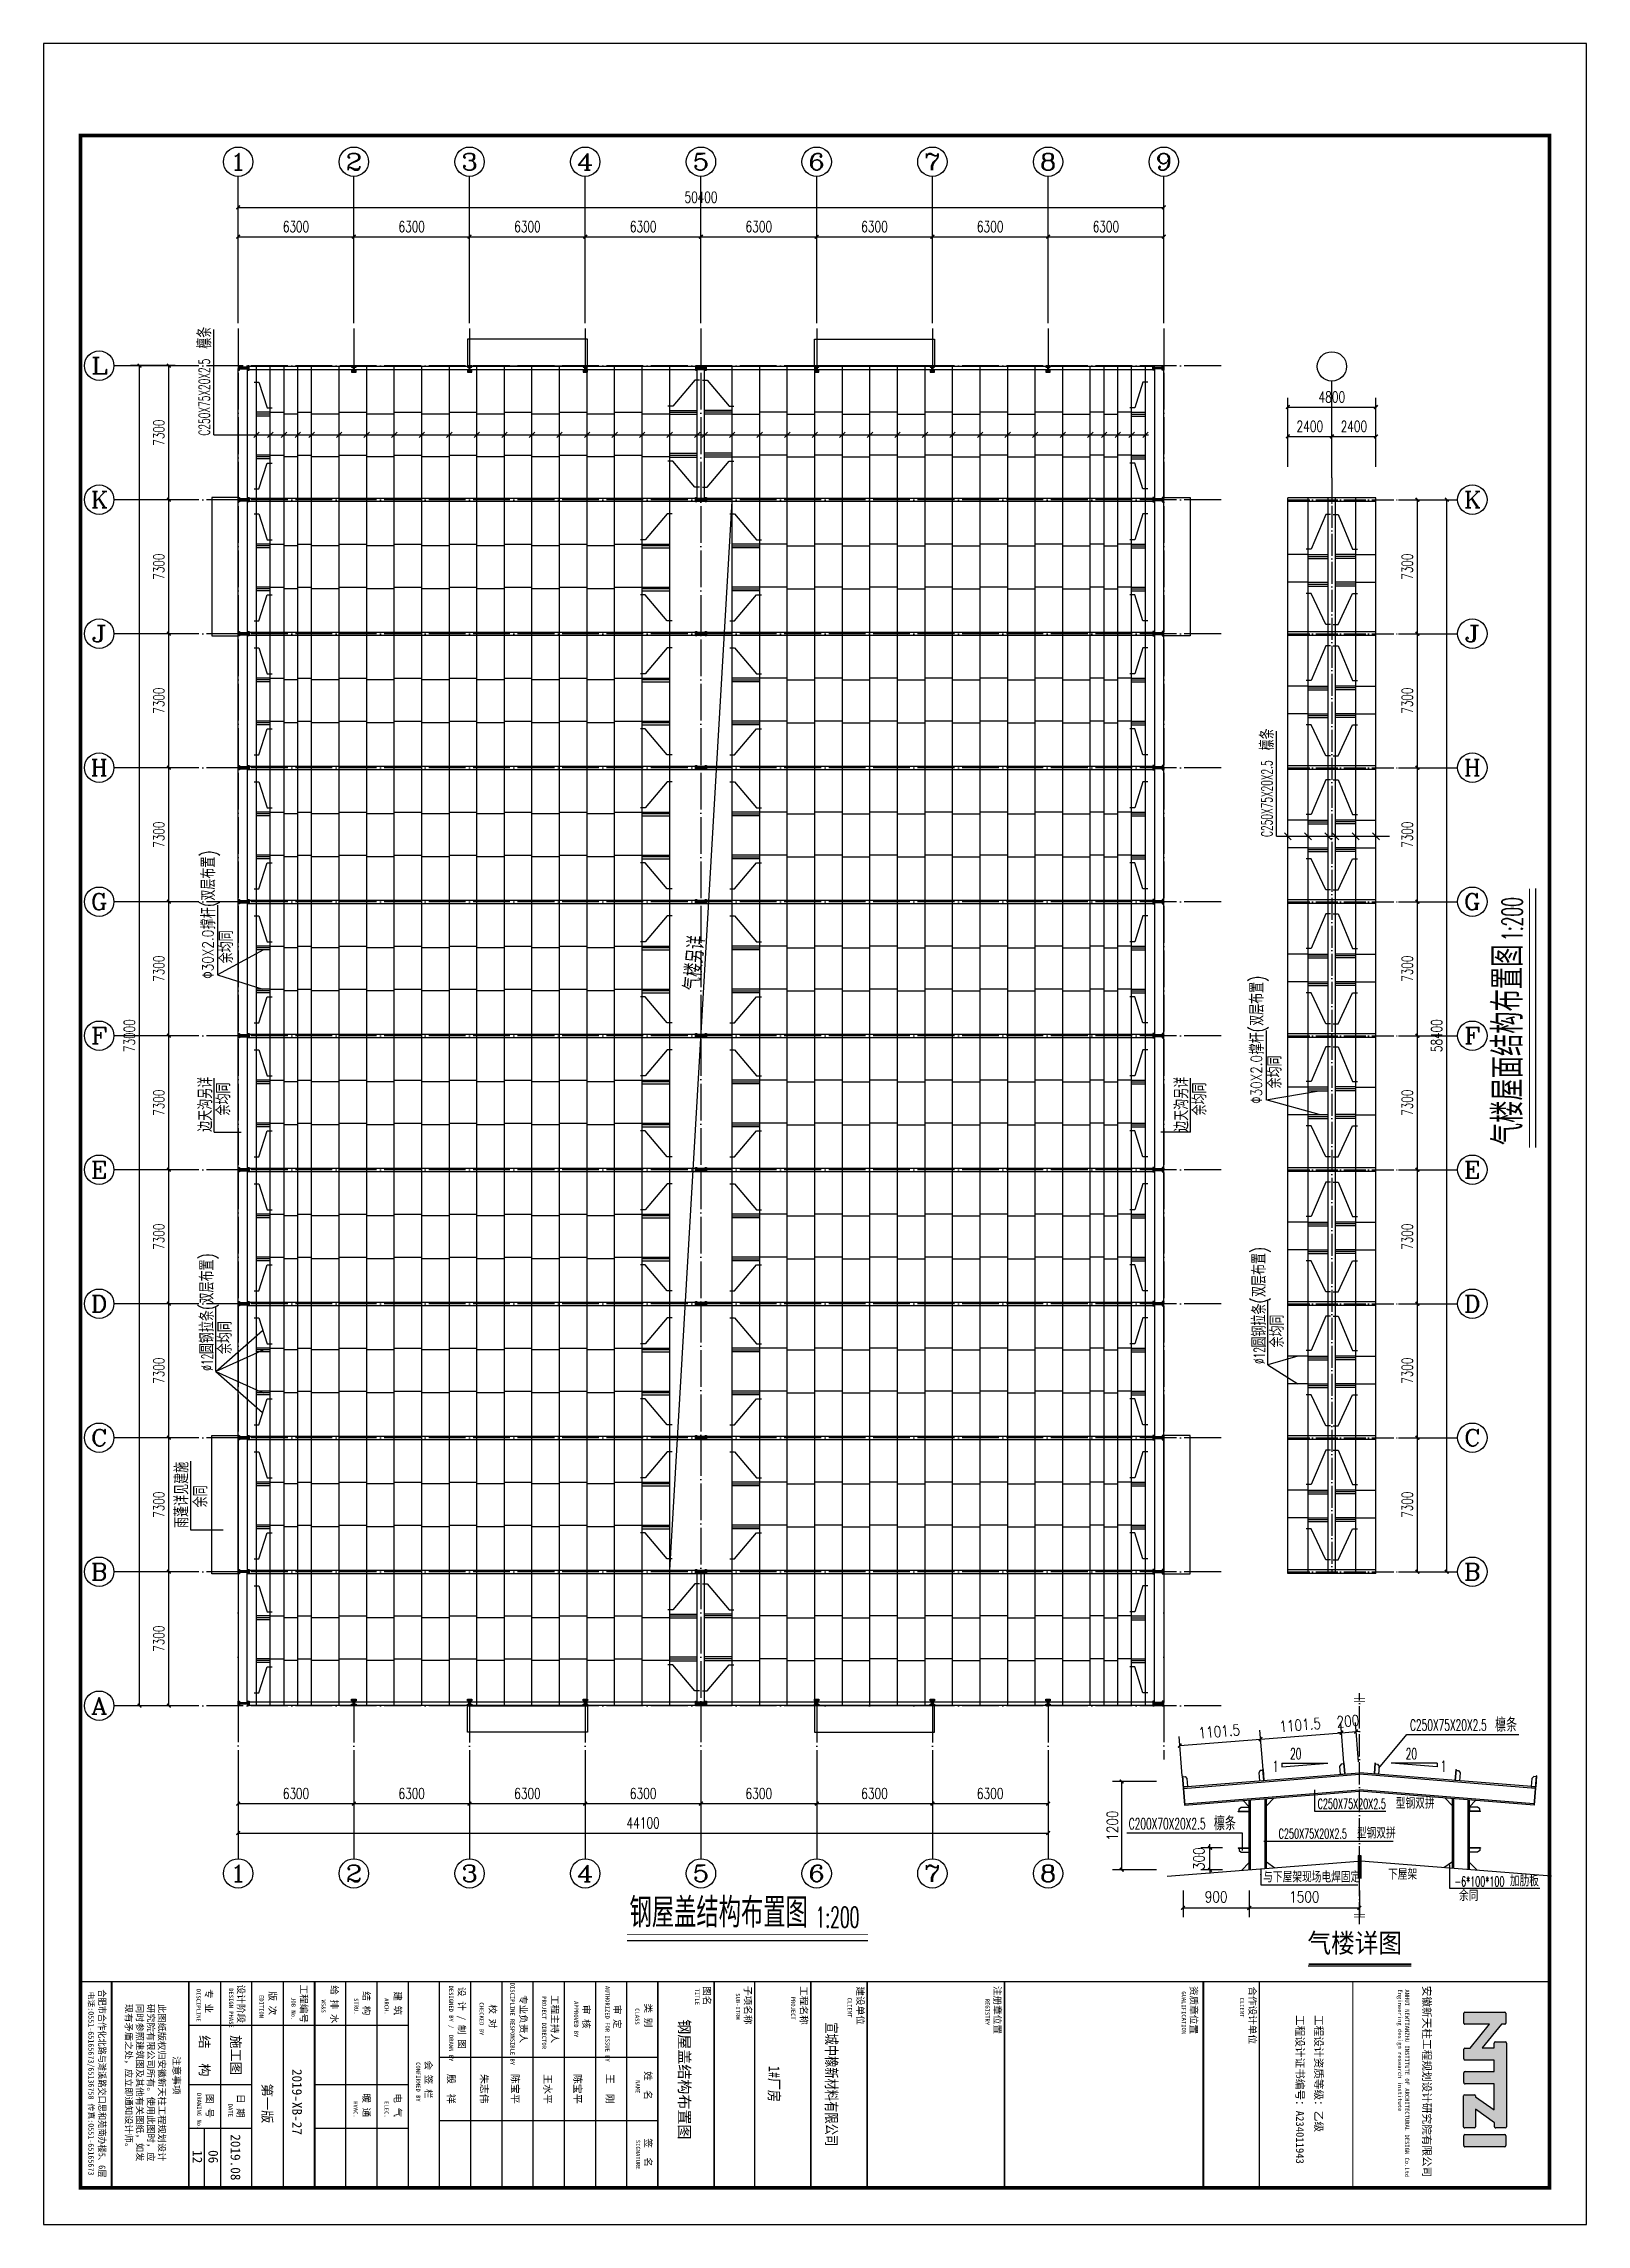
# Model space of a CAD drawing. Extents: x 37237700 to 37865026, y 138877 to 347670.
# Drawn here: x 37506960 to 37590960, y 228870 to 347670 of the extents above; entities that cross this region are included whole.
import ezdxf
from ezdxf.enums import TextEntityAlignment as Align

# ---------------------------------------------------------------- set-up
doc = ezdxf.new("R2010")
doc.units = 0
doc.header["$LTSCALE"] = 1000
doc.header["$MEASUREMENT"] = 0
doc.linetypes.add('ACAD_ISO04W100', pattern=[30.5, 24, -3, 0.5, -3])
doc.linetypes.add('DOTE', pattern=[2.42, 2, -0.2, 0.02, -0.2])
doc.layers.get('0').update_dxf_attribs({"linetype": 'CONTINUOUS'})
doc.layers.get('DEFPOINTS').update_dxf_attribs({"linetype": 'CONTINUOUS'})
for name, color, linetype in [('46', 7, 'CONTINUOUS'), ('AXIS', 3, 'CONTINUOUS'), ('AXIS_TEXT', 7, 'CONTINUOUS'), ('DIM_TEXT', 3, 'CONTINUOUS'), ('DOTE', 1, 'ACAD_ISO04W100'), ('GROUND', 2, 'CONTINUOUS'), ('PUB_DIM', 3, 'CONTINUOUS'), ('PUB_TAB', 7, 'CONTINUOUS'), ('PUB_TEXT', 7, 'CONTINUOUS'), ('PUB_TITLE', 4, 'CONTINUOUS'), ('PUB_WZ', 7, 'CONTINUOUS'), ('拉条', 4, 'CONTINUOUS'), ('标注、文字', 3, 'CONTINUOUS'), ('沿沟', 3, 'CONTINUOUS'), ('钢梁', 2, 'CONTINUOUS')]:
    doc.layers.add(name, color=color, linetype=linetype)
doc.styles.add('-宋体', font='', dxfattribs={"width": 0.8})
doc.styles.add('-黑体', font='simhei.ttf')
doc.styles.add('_HZTXT', font='txt.shx', dxfattribs={"width": 0.8, "bigfont": 'hztxt.shx'})
doc.styles.add('_ROMANS', font='romans__.ttf', dxfattribs={"width": 0.6})
doc.styles.add('_SIMPLEX', font='SIMPLEX', dxfattribs={"width": 0.8})
doc.styles.add('_TCH_AXIS', font='COMPLEX', dxfattribs={"bigfont": 'GBCBIG'})
doc.styles.add('_TCH_DIM_T3', font='SIMPLEX', dxfattribs={"width": 0.705882, "bigfont": 'GBCBIG'})
doc.styles.add('_TXT', font='SIMPLEX.shx', dxfattribs={"width": 0.6})
doc.styles.add('DIM_FONT', font='SIMPLEX.shx', dxfattribs={"width": 0.8})
doc.styles.add('STYLE-黑体', font='simhei.ttf')
doc.styles.add('TQ', font='')
doc.styles.get('-宋体').set_extended_font_data('SimSun')
doc.styles.get('TQ').set_extended_font_data('SimSun')
doc.dimstyles.new('_TCH_ARCH&&200', dxfattribs={"dimtxt": 595, "dimasz": 200, "dimexe": 500, "dimexo": 600, "dimgap": 252.5, "dimtad": 1, "dimdec": 0, "dimzin": 0, "dimdsep": 46, "dimtxsty": '_TCH_DIM_T3', "dimblk": 'ARCHTICK', "dimcen": 0.09, "dimclrt": 7, "dimazin": 2, "dimtfac": 1, "dimtdec": 0, "dimtix": 1, "dimtmove": 2, "dimatfit": 3, "dimfxl": 1, "dimtolj": 1, "dimtzin": 0, "dimarcsym": 0})

msp = doc.modelspace()

# ---------------------------------------------------------------- texts
for s, height, style, width, p in [('20', 600, '_ROMANS', 0.6, (37574828.2, 254207)), ('20', 600, '_ROMANS', 0.6, (37581123.5, 254207)), ('1', 600, '_ROMANS', 0.6, (37573885.9, 253530.3)), ('1', 600, '_ROMANS', 0.6, (37583025.8, 253530.3)), ('C250X75X20X2.5', 533.333, '_ROMANS', 0.6, (37576326.1, 251513.5)), ('型钢双拼', 600, '_HZTXT', 0.8, (37580585.1, 251513.5)), ('C250X75X20X2.5', 533.333, '_ROMANS', 0.6, (37574205.4, 249889.9)), ('型钢双拼', 600, '_HZTXT', 0.8, (37578464.3, 249889.9)), ('下屋架', 600, '_HZTXT', 0.8, (37580163.5, 247646.7)), ('与下屋架现场电焊固定', 600, '_HZTXT', 0.8, (37573366.3, 247496.2)), ('-6*100*100', 533.33, '_ROMANS', 0.6, (37583784.7, 247285.2)), ('余同', 600, '_HZTXT', 0.8, (37584023.4, 246483)), ('加肋板', 600, '_HZTXT', 0.8, (37586794.2, 247285.2))]:
    msp.add_text(s, height=height, dxfattribs=dict(style=style, width=width)).set_placement(p)
at = {"layer": '46', "linetype": 'Continuous', "style": '-黑体'}
for s, p in [('12', (37515070, 232917.2)), ('06', (37515934.8, 232917.2))]:
    msp.add_text(s, height=528.65, rotation=270, dxfattribs=at).set_placement(p)
at = {"layer": 'AXIS_TEXT', "style": '_TCH_AXIS'}
for s, width, p, p2 in [('1', 2.333333, (37517098.2, 340783.7), (37518003.3, 340783.7)), ('2', 1.5, (37523398.2, 340783.7), (37524303.3, 340783.7)), ('3', 1.5, (37529698.2, 340783.7), (37530603.3, 340783.7)), ('4', 1.3125, (37535998.2, 340783.7), (37536903.3, 340783.7)), ('5', 1.5, (37542298.2, 340783.7), (37543203.3, 340783.7)), ('6', 1.5, (37548598.2, 340783.7), (37549503.3, 340783.7)), ('7', 1.5, (37554898.2, 340783.7), (37555803.3, 340783.7)), ('8', 1.5, (37561198.2, 340783.7), (37562103.3, 340783.7)), ('9', 1.5, (37567498.2, 340783.7), (37568403.3, 340783.7)), ('L', 1.4, (37509530.8, 329673), (37510435.9, 329673)), ('K', 1.105263, (37509530.8, 322373), (37510435.9, 322373)), ('K', 1.105263, (37584298.3, 322373), (37585203.4, 322373)), ('J', 1.909091, (37509530.8, 315073), (37510435.9, 315073)), ('J', 1.909091, (37584298.4, 315073), (37585203.4, 315073)), ('H', 1.05, (37509530.8, 307773), (37510435.9, 307773)), ('H', 1.05, (37584298.4, 307773), (37585203.5, 307773)), ('G', 1.166667, (37509530.8, 300473), (37510435.9, 300473)), ('G', 1.166667, (37584298.4, 300473), (37585203.5, 300473)), ('F', 1.3125, (37509530.8, 293173), (37510435.9, 293173)), ('F', 1.3125, (37584298.4, 293173), (37585203.5, 293173)), ('E', 1.3125, (37509530.8, 285873), (37510435.9, 285873)), ('E', 1.3125, (37584298.4, 285873), (37585203.5, 285873)), ('D', 1.235294, (37509530.8, 278573), (37510435.9, 278573)), ('D', 1.235294, (37584298.4, 278573), (37585203.5, 278573)), ('C', 1.4, (37509530.8, 271273), (37510435.9, 271273)), ('C', 1.4, (37584298.5, 271273), (37585203.5, 271273)), ('B', 1.235294, (37509530.8, 263973), (37510435.9, 263973)), ('B', 1.235294, (37584298.4, 263973), (37585203.5, 263973)), ('A', 1.166667, (37509530.8, 256673), (37510435.9, 256673)), ('1', 2.333333, (37517098.2, 247538), (37518003.3, 247538)), ('2', 1.5, (37523398.2, 247538), (37524303.3, 247538)), ('3', 1.5, (37529698.2, 247538), (37530603.3, 247538)), ('4', 1.3125, (37535998.2, 247538), (37536903.3, 247538)), ('5', 1.5, (37542298.2, 247538), (37543203.3, 247538)), ('6', 1.5, (37548598.2, 247538), (37549503.3, 247538)), ('7', 1.5, (37554898.2, 247538), (37555803.3, 247538)), ('8', 1.5, (37561198.2, 247538), (37562103.3, 247538))]:
    msp.add_text(s, height=905.1, dxfattribs=dict(at, width=width)).set_placement(p, p2, align=Align.FIT)
at = {"layer": 'DIM_TEXT'}
for s, height, style, width, p in [('1:200', 1125, '_SIMPLEX', 0.55, (37587490.6, 298785)), ('气楼屋面结构布置图', 1618.98, '_HZTXT', 0.75, (37587490.6, 287660.4))]:
    msp.add_text(s, height=height, rotation=90, dxfattribs=dict(at, style=style, width=width)).set_placement(p)
for s, height, style, width, p in [('钢屋盖结构布置图', 1618.98, '_HZTXT', 0.75, (37538859.6, 245043)), ('1:200', 1125, '_SIMPLEX', 0.55, (37548990.6, 245043))]:
    msp.add_text(s, height=height, dxfattribs=dict(at, style=style, width=width)).set_placement(p)
at = {"layer": 'PUB_DIM', "color": 7, "char_height": 600, "attachment_point": 5, "style": 'DIM_FONT'}
for s, insert, rotation in [('\\A1;200', (37577975.1, 256285.4), 4.573921), ('\\A1;1101.5', (37570974.5, 255725.4), 4.573921), ('\\A1;1101.5', (37575375.7, 256077.5), 4.573921), ('\\A1;1200', (37565154.9, 250590.9), 90), ('\\A1;300', (37569866.7, 248790.9), 90)]:
    msp.add_mtext(s, dxfattribs=dict(at, insert=insert, rotation=rotation))
for s, insert in [('\\A1;900', (37570801.6, 246712.6)), ('\\A1;1500', (37575601.6, 246712.6))]:
    msp.add_mtext(s, dxfattribs=dict(at, insert=insert))
at = {"layer": 'PUB_TAB', "lineweight": -3, "style": 'STYLE-黑体'}
for s, width, p in [('钢屋盖结构布置图', 1.000119, (37541552.4, 236769.8)), ('宣城中橡新材料有限公司', 0.75, (37549557.3, 236503.1)), ('1#厂房', 0.8, (37546440.7, 236520))]:
    msp.add_text(s, height=600, rotation=270, dxfattribs=dict(at, width=width)).set_placement(p, align=Align.CENTER)
at = {"layer": 'PUB_TEXT'}
for s, height, rotation, style, width, p in [('檩条', 750, 90, '_HZTXT', 0.8, (37516088.7, 331048.2)), ('C250X75X20X2.5', 600, 90, '_TXT', 0.6, (37516006.3, 326319.6)), ('檩条', 748, 90, '_HZTXT', 0.8, (37573946.4, 309168.3)), ('C250X75X20X2.5', 598.4, 90, '_TXT', 0.6, (37573864.3, 304452.3)), ('撑杆(双层布置)', 749.33, 90, '_HZTXT', 0.8, (37516302.5, 299425.6)), ('%%13030X2.0', 599.467, 90, '_HZTXT', 0.8, (37516202.2, 296722.6)), ('余均同', 749.33, 90, '_HZTXT', 0.8, (37517272.1, 297567)), ('气楼另详', 937.5, 84.506591, '_HZTXT', 0.8, (37542713.4, 296050.4)), ('撑杆(双层布置)', 747.78, 90, '_HZTXT', 0.8, (37573394.7, 292607.3)), ('%%13030X2.0', 598.223, 90, '_HZTXT', 0.8, (37573294.6, 289909.9)), ('余均同', 747.78, 90, '_HZTXT', 0.8, (37574362.3, 290752.6)), ('边天沟另详', 750, 90, '_HZTXT', 0.8, (37516140.2, 288386.7)), ('边天沟另详', 750, 90, '_HZTXT', 0.8, (37569291.3, 288386.7)), ('余均同', 750, 90, '_HZTXT', 0.8, (37517120.1, 289276.7)), ('余均同', 750, 90, '_HZTXT', 0.8, (37570271.2, 289276.7)), ('圆钢拉条(双层布置)', 750, 90, '_HZTXT', 0.8, (37516222.3, 276276.1)), ('圆钢拉条(双层布置)', 748, 90, '_HZTXT', 0.8, (37573509.4, 276638.6)), ('余均同', 750, 90, '_HZTXT', 0.8, (37517202.2, 276276.1)), ('余均同', 748, 90, '_HZTXT', 0.8, (37574486.7, 276638.6)), ('%%c12', 600, 90, '_TXT', 0.6, (37516164.3, 275375.9)), ('%%c12', 598.4, 90, '_TXT', 0.6, (37573451.6, 275740.7)), ('雨蓬详见建施', 750, 90, '_HZTXT', 0.8, (37514843.1, 266811.5)), ('余同', 750, 90, '_HZTXT', 0.8, (37515876.4, 267930.9))]:
    msp.add_text(s, height=height, rotation=rotation, dxfattribs=dict(at, style=style, width=width)).set_placement(p)
for s, height, style, width, p in [('C250X75X20X2.5', 600, '_TXT', 0.6, (37581355.1, 255769.6)), ('檩条', 750, '_HZTXT', 0.8, (37585989.7, 255711.6)), ('C200X70X20X2.5', 600, '_TXT', 0.6, (37566044.9, 250397.4)), ('檩条', 750, '_HZTXT', 0.8, (37570679.6, 250339.4))]:
    msp.add_text(s, height=height, dxfattribs=dict(at, style=style, width=width)).set_placement(p)
at = {"layer": 'PUB_WZ', "style": '-宋体', "width": 0.9}
msp.add_text('气楼详图', height=1050, dxfattribs=at).set_placement((37575770.7, 243671.9))

# ---------------------------------------------------------------- blocks, each defined once
blk = doc.blocks.new('ly')
at = {"layer": 'PUB_TEXT', "insert": (-5884, 1715), "char_height": 212, "width": 5144.75, "attachment_point": 1, "style": 'TQ'}
blk.add_mtext('\\pt576;此图纸版权归安徽新天柱工程规划设计研究院有限公司所有。使用此图时，应同时参照建筑图及其他有关图纸，如发现有矛盾之处，应立即通知设计师。', dxfattribs=at)
blk = doc.blocks.new('tk0')
h = blk.add_hatch(color=256)
h.paths.add_polyline_path([(32852392, -1204546), (32853685, -1205603), (32853685, -1205878, 0.4142136), (32853749, -1205942), (32854275, -1205942, 0.4142136), (32854339, -1205878), (32854339, -1204280), (32854967, -1204280), (32854967, -1205875, 0.4142136), (32855031, -1205939), (32855571, -1205939, 0.4142136), (32855635, -1205875), (32855635, -1204280), (32857060, -1204280), (32856336, -1205302), (32856292, -1205302, 0.4142136), (32856228, -1205366), (32856228, -1205892, 0.4142136), (32856292, -1205956), (32857972, -1205956, 0.4142136), (32858036, -1205892), (32858036, -1205362, 0.4142136), (32857972, -1205298), (32857012, -1205298), (32857761, -1204270), (32857974, -1204270, 0.4142136), (32858038, -1204206), (32858038, -1203685, 0.4142136), (32857974, -1203621), (32853417, -1203621, 0.4142136), (32853353, -1203685), (32853353, -1204218, 0.4142136), (32853417, -1204282), (32853679, -1204282), (32853679, -1204939), (32852388, -1203885), (32852389, -1203708, 0.4148904), (32852325, -1203644), (32851789, -1203644, 0.4142136), (32851725, -1203708), (32851725, -1205882, 0.4142136), (32851789, -1205946), (32852328, -1205946, 0.4142136), (32852392, -1205882)])
h.paths.add_polyline_path([(32858400, -1205878, 0.4142136), (32858464, -1205942), (32858999, -1205942, 0.4142136), (32859063, -1205878), (32859063, -1203710, 0.4142136), (32858999, -1203646), (32858464, -1203646, 0.4142136), (32858400, -1203710)])
for p, q in [((32851725, -1205882), (32851725, -1203708)), ((32851789, -1203644), (32852325, -1203644)), ((32852389, -1203708), (32852388, -1203885)), ((32852388, -1203885), (32853679, -1204939)), ((32853685, -1205603), (32852392, -1204546)), ((32852392, -1204546), (32852392, -1205882)), ((32853353, -1204218), (32853353, -1203685)), ((32853417, -1203621), (32857974, -1203621)), ((32853679, -1204282), (32853417, -1204282)), ((32853679, -1204939), (32853679, -1204282)), ((32854967, -1204280), (32854339, -1204280)), ((32854339, -1204280), (32854339, -1205878)), ((32854967, -1205875), (32854967, -1204280)), ((32857060, -1204280), (32855635, -1204280)), ((32855635, -1204280), (32855635, -1205875)), ((32856336, -1205302), (32857060, -1204280)), ((32857761, -1204270), (32857012, -1205298)), ((32857974, -1204270), (32857761, -1204270)), ((32858038, -1203685), (32858038, -1204206)), ((32858400, -1205878), (32858400, -1203710)), ((32858464, -1203646), (32858999, -1203646)), ((32859063, -1203710), (32859063, -1205878)), ((32853685, -1205878), (32853685, -1205603)), ((32856228, -1205892), (32856228, -1205366)), ((32856292, -1205302), (32856336, -1205302)), ((32857012, -1205298), (32857972, -1205298)), ((32858036, -1205362), (32858036, -1205892)), ((32852328, -1205946), (32851789, -1205946)), ((32854275, -1205942), (32853749, -1205942)), ((32855571, -1205939), (32855031, -1205939)), ((32857972, -1205956), (32856292, -1205956)), ((32858999, -1205942), (32858464, -1205942))]:
    blk.add_line(p, q)
for centre, start, end in [((32851789, -1203708), 90, 180), ((32852325, -1203708), 359.86763, 90), ((32853417, -1203685), 90, 180), ((32853417, -1204218), 180, 270), ((32857974, -1203685), 0, 90), ((32857974, -1204206), 270, 0), ((32858464, -1203710), 90, 180), ((32858999, -1203710), 0, 90), ((32856292, -1205366), 90, 180), ((32857972, -1205362), 0, 90), ((32851789, -1205882), 180, 270), ((32852328, -1205882), 270, 0), ((32853749, -1205878), 180, 270), ((32854275, -1205878), 270, 0), ((32855031, -1205875), 180, 270), ((32855571, -1205875), 270, 0), ((32856292, -1205892), 180, 270), ((32857972, -1205892), 270, 0), ((32858464, -1205878), 180, 270), ((32858999, -1205878), 270, 0)]:
    blk.add_arc(centre, 64, start, end)
at = {"layer": 'PUB_TEXT'}
for p, q in [((32861287, -1201267), (32859815, -1201267)), ((32861287, -1201267), (32861287, -1202326)), ((32861287, -1281267), (32861287, -1280292)), ((32861292, -1281268), (32859731, -1281268))]:
    blk.add_line(p, q, dxfattribs=at)
at = {"layer": 'PUB_TITLE'}
for p, q in [((32861287, -1201267), (32850067, -1201267)), ((32854181, -1261723), (32854181, -1249823)), ((32857632, -1261723), (32857632, -1249823)), ((32850067, -1251523), (32861287, -1251523)), ((32850067, -1253223), (32861287, -1253223)), ((32850067, -1254923), (32861287, -1254923)), ((32850067, -1256623), (32861287, -1256623)), ((32850067, -1258323), (32861287, -1258323)), ((32850067, -1260023), (32861287, -1260023)), ((32850067, -1261723), (32861287, -1261723)), ((32850067, -1263423), (32861287, -1263423)), ((32852446, -1268523), (32852446, -1263423)), ((32855676, -1268523), (32855676, -1263423)), ((32858056, -1268523), (32858056, -1263423)), ((32850067, -1265123), (32861287, -1265123)), ((32850067, -1266823), (32861287, -1266823)), ((32852447, -1275368), (32852447, -1268523)), ((32850067, -1270223), (32861287, -1270223)), ((32850067, -1271946), (32861287, -1271946)), ((32855676, -1275368), (32855676, -1271946)), ((32858056, -1275368), (32858056, -1271946)), ((32850067, -1273646), (32861321, -1273646)), ((32861287, -1274507), (32858056, -1274507))]:
    blk.add_line(p, q, dxfattribs=at)
at = {"layer": 'PUB_TITLE', "lineweight": 40}
for p, q in [((32850062, -1220138), (32861282, -1220138)), ((32850067, -1268523), (32861287, -1268523)), ((32850067, -1279567), (32861287, -1279567))]:
    blk.add_line(p, q, dxfattribs=at)
for points, const_width in [([(32850067, -1201267), (32850067, -1281267)], 85), ([(32850067, -1211977), (32861287, -1211977)], 51), ([(32850067, -1217077), (32861287, -1217077)], 85), ([(32850067, -1220137), (32861287, -1220137)], 85), ([(32850067, -1230953), (32861287, -1230953)], 85), ([(32850067, -1238433), (32861287, -1238433)], 85), ([(32850067, -1241493), (32861287, -1241493)], 85), ([(32850067, -1244553), (32861287, -1244553)], 85), ([(32850067, -1246763), (32861287, -1246763)], 85), ([(32850067, -1249823), (32861287, -1249823)], 85), ([(32850067, -1261723), (32861287, -1261723)], 85), ([(32850067, -1275368), (32861232, -1275368)], 85)]:
    blk.add_lwpolyline(points, dxfattribs=dict(at, const_width=const_width))
at = {"layer": 'PUB_TITLE', "const_width": 85}
blk.add_lwpolyline([(32850067, -1268523), (32861287, -1268523)], dxfattribs=at)
at = {"layer": 'PUB_TEXT', "xscale": 1.700000002980232, "yscale": 1.700000002980232, "zscale": 1.700000002980232}
blk.add_blockref('ly', (32861287, -1279567), dxfattribs=at)
at = {"layer": '46', "linetype": 'Continuous', "style": '-黑体'}
for s, height, p in [('2019-XB-27 ', 528.65, (32854824, -1269734)), ('第一版', 528.7, (32855625, -1271359)), ('施工图', 528.7, (32852988, -1273068)), ('2019.08', 528.7, (32858381, -1273080)), ('结', 529, (32852988, -1274773)), ('构', 529, (32854517, -1274773))]:
    blk.add_text(s, height=height, dxfattribs=at).set_placement(p)
at = {"layer": 'PUB_TEXT', "style": 'TQ'}
for s, height, p in [('王  刚', 396, (32855098, -1252630)), ('陈宝平', 396, (32855098, -1254390)), ('王水平', 396, (32855110, -1256019)), ('陈宝平', 396, (32855098, -1257790)), ('朱志伟', 396, (32855098, -1259475)), ('殷  祥', 396, (32855098, -1261275)), (' 工程编号', 374, (32849973, -1269288)), ('      JOB No.', 229.5, (32849836, -1269778)), ('  版 次', 374, (32850089, -1270993)), (' 设计阶段', 374, (32849973, -1272709)), ('     EDITION', 229.5, (32849896, -1271521)), ('日 期', 374, (32856186, -1272730)), ('     DESIGN PHASE', 229.5, (32849526, -1273170)), ('         DATE', 229.5, (32855101, -1273208)), ('     DISCIPLINE', 229.5, (32849562, -1274943)), ('  专 业', 374, (32849973, -1274462)), ('     DRAWING No.', 229.5, (32855241, -1274909)), ('图 号', 374, (32856186, -1274413)), ('注意事项', 374, (32854126, -1276215)), ('电话:0551-65165673/65136758 传真:0551-65165673', 306, (32850607, -1280833))]:
    blk.add_text(s, height=height, dxfattribs=at).set_placement(p)
at = {"layer": 'PUB_TEXT', "style": 'TQ', "width": 0.85}
blk.add_text('合肥市合作化北路与濉溪路交口思和苑商办楼5、6层 ', height=374, dxfattribs=at).set_placement((32850490, -1280276))
at = {"layer": 'PUB_TEXT', "char_height": 425, "attachment_point": 1, "style": 'TQ'}
for s, insert in [('安徽新天柱工程规划设计研究院有限公司 ', (32850295, -1207742)), ('工程设计资质等级：乙级 ', (32851887, -1213629)), ('工程设计证书编号：A234011943 ', (32851887, -1214649))]:
    blk.add_mtext(s, dxfattribs=dict(at, insert=insert))
at = {"layer": 'PUB_TEXT', "attachment_point": 1, "style": 'TQ'}
for s, insert, char_height, width in [('ANHUI NEWTIANZHU INSTITUTE OF ARCHITECTURAL DESIGN Co.Ltd\\PEngineering design research institute', (32850492, -1208912), 229.5, 10514.71), ('合作设计单位', (32850326, -1217257), 374, 3498.52), ('CLIENT', (32850938, -1217903), 229.5, 4799.1), ('资质章位置', (32850304, -1220460), 374, 4250), ('GUALIFICATION', (32850593, -1221066), 229.5, 5361.8), ('注册章位置', (32850304, -1231147), 374, 3060), ('REGISTRY', (32851001, -1231763), 229.5, 4799.1), ('建设单位', (32850326, -1238613), 374, 2223.6), ('CLIENT', (32850938, -1239259), 229.5, 4799.1), ('工程名称', (32850323, -1241690), 374, 2223.6), ('PROJECT', (32850887, -1242340), 229.5, 4799.1), ('子项名称', (32850306, -1244736), 374, 2223.6), ('SUB-ITRM', (32850702, -1245348), 229.5, 4799.1), ('图名', (32850313, -1246965), 374, 2223.6), ('TITLE', (32850446, -1247564), 229.5, 4799.1), ('类 别', (32851257, -1250163), 374, 2223.6), ('CLASS', (32851517, -1250828), 229.5, 4799.1), ('姓  名', (32854946, -1250177), 374, 2324.97), ('NAME', (32855436, -1250803), 229.5, 4799.1), ('签  名', (32858602, -1250163), 374, 2948.14), ('SIGNATURE', (32858688, -1250788), 229.5, 4799.1), ('审 定', (32851331, -1251848), 374, 1610.68), ('AUTHORIZED FOR ISSUE BY', (32850303, -1252450), 229.5, 4799.1), ('APPROVED BY', (32851129, -1254157), 229.5, 4799.1), ('审 核', (32851328, -1253533), 374, 2855.71), ('工程主持人', (32850799, -1255246), 374, 3479.12), ('专业负责人', (32850797, -1256953), 374, 3323.07), ('PROJECT DIRECTOR', (32850866, -1255899), 229.5, 4799.1), ('DISCIPLINE RESPONSIBLE BY', (32850125, -1257623), 229.5, 4799.1), ('校 对', (32851305, -1258626), 374, 4012.28), ('设 计 / 制 图', (32850359, -1260315), 374, 5153.93), ('CHECKED BY', (32851196, -1259301), 229.5, 4799.1), ('DESIGNED BY /  DRAWN BY', (32850281, -1260962), 229.5, 4799.1), ('会 签 栏', (32854360, -1262126), 374, 4447.2), ('COMFIRMED BY', (32854453, -1262757), 229.5, 4799.1), ('建 筑', (32850598, -1263802), 374, 4012), ('电 气', (32856153, -1263802), 374, 4012), ('   ARCH.', (32850429, -1264477), 229.5, 4799.1), ('   ELEC.', (32856044, -1264477), 229.5, 4799.1), ('结 构', (32850598, -1265502), 374, 4012), ('   STRU.', (32850429, -1266133), 229.5, 4799.1), ('暖 通', (32856153, -1265502), 374, 4012), ('   HVAC.', (32856044, -1266163), 229.5, 4799.1), ('给 排 水', (32850268, -1267245), 374, 4447.2), ('   WS&S', (32850510, -1267906), 229.5, 4882.4)]:
    blk.add_mtext(s, dxfattribs=dict(at, insert=insert, char_height=char_height, width=width))
blk = doc.blocks.new('*U115')
at = {"layer": '沿沟'}
for points in [[(-24700, 3596), (-24700, -3596), (-25200, -3596), (-25200, 3596)], [(24700, 3596), (24700, -3596), (25200, -3596), (25200, 3596)]]:
    blk.add_lwpolyline(points, close=True, dxfattribs=at)
blk = doc.blocks.new('*U116')
at = {"color": 0, "linetype": 'ByBlock', "lineweight": -2}
for p in [(0, 51100), (0, 43800), (0, 36500), (0, 29200), (0, 21900), (0, 14600), (0, 7300), (0, 0)]:
    blk.add_blockref('*U115', p, dxfattribs=at)
blk = doc.blocks.new('*U117')
for p, q in [((-23450, 1269), (-24200, 1269)), ((-23450, 1268), (-22700, 1268)), ((-21950, 1268), (-21200, 1268)), ((-19700, 1268), (-18200, 1268)), ((-16700, 1268), (-15200, 1268)), ((-13700, 1268), (-12200, 1268)), ((-10700, 1268), (-9200, 1268)), ((-7700, 1268), (-6200, 1268)), ((-4700, 1268), (-3200, 1268)), ((-3200, 1269), (-1700, 1269)), ((3200, 1269), (1700, 1269)), ((4700, 1268), (3200, 1268)), ((7700, 1268), (6200, 1268)), ((10700, 1268), (9200, 1268)), ((13700, 1268), (12200, 1268)), ((16700, 1268), (15200, 1268)), ((19700, 1268), (18200, 1268)), ((21950, 1268), (21200, 1268)), ((23450, 1268), (22700, 1268)), ((23450, 1269), (24200, 1269)), ((-23450, 1168), (-24200, 1168)), ((-23450, 1062), (-24200, 1062)), ((-21950, 1168), (-22700, 1168)), ((-19700, 1168), (-21200, 1168)), ((-16700, 1168), (-18200, 1168)), ((-13700, 1168), (-15200, 1168)), ((-10700, 1168), (-12200, 1168)), ((-7700, 1168), (-9200, 1168)), ((-4700, 1168), (-6200, 1168)), ((-1700, 1168), (-3200, 1168)), ((-3200, 1062), (-1700, 1062)), ((1700, 1168), (3200, 1168)), ((3200, 1062), (1700, 1062)), ((4700, 1168), (6200, 1168)), ((7700, 1168), (9200, 1168)), ((10700, 1168), (12200, 1168)), ((13700, 1168), (15200, 1168)), ((16700, 1168), (18200, 1168)), ((19700, 1168), (21200, 1168)), ((21950, 1168), (22700, 1168)), ((23450, 1168), (24200, 1168)), ((23450, 1062), (24200, 1062)), ((-23450, -1067), (-24200, -1067)), ((-23450, -1168), (-24200, -1168)), ((-23450, -1068), (-22700, -1068)), ((-21950, -1168), (-22700, -1168)), ((-21950, -1068), (-21200, -1068)), ((-19700, -1168), (-21200, -1168)), ((-19700, -1068), (-18200, -1068)), ((-16700, -1168), (-18200, -1168)), ((-16700, -1068), (-15200, -1068)), ((-13700, -1168), (-15200, -1168)), ((-13700, -1068), (-12200, -1068)), ((-10700, -1168), (-12200, -1168)), ((-10700, -1068), (-9200, -1068)), ((-7700, -1168), (-9200, -1168)), ((-7700, -1068), (-6200, -1068)), ((-4700, -1168), (-6200, -1168)), ((-4700, -1068), (-3200, -1068)), ((-3200, -1067), (-1700, -1067)), ((-1700, -1168), (-3200, -1168)), ((3200, -1067), (1700, -1067)), ((1700, -1168), (3200, -1168)), ((4700, -1068), (3200, -1068)), ((4700, -1168), (6200, -1168)), ((7700, -1068), (6200, -1068)), ((7700, -1168), (9200, -1168)), ((10700, -1068), (9200, -1068)), ((10700, -1168), (12200, -1168)), ((13700, -1068), (12200, -1068)), ((13700, -1168), (15200, -1168)), ((16700, -1068), (15200, -1068)), ((16700, -1168), (18200, -1168)), ((19700, -1068), (18200, -1068)), ((19700, -1168), (21200, -1168)), ((21950, -1068), (21200, -1068)), ((21950, -1168), (22700, -1168)), ((23450, -1068), (22700, -1068)), ((23450, -1067), (24200, -1067)), ((23450, -1168), (24200, -1168)), ((-23450, -1273), (-24200, -1273)), ((-3200, -1273), (-1700, -1273)), ((3200, -1273), (1700, -1273)), ((23450, -1273), (24200, -1273))]:
    blk.add_line(p, q)
at = {"layer": '拉条'}
for p, q in [((-24324, 2913), (-24067, 2913)), ((-24067, 2913), (-23620, 1500)), ((-1833, 2913), (-3030, 1500)), ((-1576, 2913), (-1833, 2913)), ((1576, 2913), (1833, 2913)), ((1833, 2913), (3030, 1500)), ((24067, 2913), (23620, 1500)), ((24324, 2913), (24067, 2913)), ((-23620, 1500), (-23355, 1500)), ((-3030, 1500), (-3295, 1500)), ((3030, 1500), (3295, 1500)), ((23620, 1500), (23355, 1500)), ((-24067, -2913), (-23620, -1500)), ((-23620, -1500), (-23355, -1500)), ((-3030, -1500), (-3295, -1500)), ((-1833, -2913), (-3030, -1500)), ((1833, -2913), (3030, -1500)), ((3030, -1500), (3295, -1500)), ((23620, -1500), (23355, -1500)), ((24067, -2913), (23620, -1500)), ((-24324, -2913), (-24067, -2913)), ((-1576, -2913), (-1833, -2913)), ((1576, -2913), (1833, -2913)), ((24324, -2913), (24067, -2913))]:
    blk.add_line(p, q, dxfattribs=at)
blk = doc.blocks.new('*U118')
at = {"color": 0, "linetype": 'ByBlock', "lineweight": -2}
for p in [(0, 51100), (0, 43800), (0, 36500), (0, 29200), (0, 21900), (0, 14600), (0, 7300), (0, 0)]:
    blk.add_blockref('*U117', p, dxfattribs=at)
blk = doc.blocks.new('_ARROW')
blk.add_solid([(0, 0), (-1, 0.1), (-1, -0.1)])
blk = doc.blocks.new('_ArchTick')
at = {"color": 0, "linetype": 'ByBlock', "const_width": 0.4}
blk.add_lwpolyline([(-0.5, -0.5), (0.5, 0.5)], dxfattribs=at)
blk = doc.blocks.new('*D1975')
at = {"layer": 'AXIS', "color": 0, "lineweight": -2}
for p, q in [((37581326, 271726), (37582257, 271726)), ((37581757, 264426), (37581757, 271726)), ((37581326, 264426), (37582257, 264426))]:
    blk.add_line(p, q, dxfattribs=at)
at = {"layer": 'DEFPOINTS', "color": 0}
for p in [(37580726, 271726), (37581757, 271726), (37580726, 264426)]:
    blk.add_point(p, dxfattribs=at)
at = {"layer": 'AXIS', "color": 0, "lineweight": -2, "xscale": 200, "yscale": 200, "zscale": 200}
for p, rotation in [((37581757, 271726), 90), ((37581757, 264426), 270)]:
    blk.add_blockref('_ArchTick', p, dxfattribs=dict(at, rotation=rotation))
at = {"layer": 'AXIS', "color": 7, "insert": (37581207, 268076), "char_height": 595, "attachment_point": 5, "rotation": 90, "style": '_TCH_DIM_T3'}
blk.add_mtext('\\A1;7300', dxfattribs=at)
blk = doc.blocks.new('*D1976')
at = {"layer": 'AXIS', "color": 0, "lineweight": -2}
for p, q in [((37581326, 279026), (37582257, 279026)), ((37581757, 271726), (37581757, 279026)), ((37581326, 271726), (37582257, 271726))]:
    blk.add_line(p, q, dxfattribs=at)
at = {"layer": 'DEFPOINTS', "color": 0}
for p in [(37580726, 279026), (37581757, 279026), (37580726, 271726)]:
    blk.add_point(p, dxfattribs=at)
at = {"layer": 'AXIS', "color": 0, "lineweight": -2, "xscale": 200, "yscale": 200, "zscale": 200}
for p, rotation in [((37581757, 279026), 90), ((37581757, 271726), 270)]:
    blk.add_blockref('_ArchTick', p, dxfattribs=dict(at, rotation=rotation))
at = {"layer": 'AXIS', "color": 7, "insert": (37581207, 275376), "char_height": 595, "attachment_point": 5, "rotation": 90, "style": '_TCH_DIM_T3'}
blk.add_mtext('\\A1;7300', dxfattribs=at)
blk = doc.blocks.new('*D1977')
at = {"layer": 'AXIS', "color": 0, "lineweight": -2}
for p, q in [((37581326, 286326), (37582257, 286326)), ((37581757, 279026), (37581757, 286326)), ((37581326, 279026), (37582257, 279026))]:
    blk.add_line(p, q, dxfattribs=at)
at = {"layer": 'DEFPOINTS', "color": 0}
for p in [(37580726, 286326), (37581757, 286326), (37580726, 279026)]:
    blk.add_point(p, dxfattribs=at)
at = {"layer": 'AXIS', "color": 0, "lineweight": -2, "xscale": 200, "yscale": 200, "zscale": 200}
for p, rotation in [((37581757, 286326), 90), ((37581757, 279026), 270)]:
    blk.add_blockref('_ArchTick', p, dxfattribs=dict(at, rotation=rotation))
at = {"layer": 'AXIS', "color": 7, "insert": (37581207, 282676), "char_height": 595, "attachment_point": 5, "rotation": 90, "style": '_TCH_DIM_T3'}
blk.add_mtext('\\A1;7300', dxfattribs=at)
blk = doc.blocks.new('*D1978')
at = {"layer": 'AXIS', "color": 0, "lineweight": -2}
for p, q in [((37581326, 293626), (37582257, 293626)), ((37581757, 286326), (37581757, 293626)), ((37581326, 286326), (37582257, 286326))]:
    blk.add_line(p, q, dxfattribs=at)
at = {"layer": 'DEFPOINTS', "color": 0}
for p in [(37580726, 293626), (37581757, 293626), (37580726, 286326)]:
    blk.add_point(p, dxfattribs=at)
at = {"layer": 'AXIS', "color": 0, "lineweight": -2, "xscale": 200, "yscale": 200, "zscale": 200}
for p, rotation in [((37581757, 293626), 90), ((37581757, 286326), 270)]:
    blk.add_blockref('_ArchTick', p, dxfattribs=dict(at, rotation=rotation))
at = {"layer": 'AXIS', "color": 7, "insert": (37581207, 289976), "char_height": 595, "attachment_point": 5, "rotation": 90, "style": '_TCH_DIM_T3'}
blk.add_mtext('\\A1;7300', dxfattribs=at)
blk = doc.blocks.new('*D1979')
at = {"layer": 'AXIS', "color": 0, "lineweight": -2}
for p, q in [((37581326, 300926), (37582257, 300926)), ((37581757, 293626), (37581757, 300926)), ((37581326, 293626), (37582257, 293626))]:
    blk.add_line(p, q, dxfattribs=at)
at = {"layer": 'DEFPOINTS', "color": 0}
for p in [(37580726, 300926), (37581757, 300926), (37580726, 293626)]:
    blk.add_point(p, dxfattribs=at)
at = {"layer": 'AXIS', "color": 0, "lineweight": -2, "xscale": 200, "yscale": 200, "zscale": 200}
for p, rotation in [((37581757, 300926), 90), ((37581757, 293626), 270)]:
    blk.add_blockref('_ArchTick', p, dxfattribs=dict(at, rotation=rotation))
at = {"layer": 'AXIS', "color": 7, "insert": (37581207, 297276), "char_height": 595, "attachment_point": 5, "rotation": 90, "style": '_TCH_DIM_T3'}
blk.add_mtext('\\A1;7300', dxfattribs=at)
blk = doc.blocks.new('*D1980')
at = {"layer": 'AXIS', "color": 0, "lineweight": -2}
for p, q in [((37581326, 308226), (37582257, 308226)), ((37581757, 300926), (37581757, 308226)), ((37581326, 300926), (37582257, 300926))]:
    blk.add_line(p, q, dxfattribs=at)
at = {"layer": 'DEFPOINTS', "color": 0}
for p in [(37580726, 308226), (37581757, 308226), (37580726, 300926)]:
    blk.add_point(p, dxfattribs=at)
at = {"layer": 'AXIS', "color": 0, "lineweight": -2, "xscale": 200, "yscale": 200, "zscale": 200}
for p, rotation in [((37581757, 308226), 90), ((37581757, 300926), 270)]:
    blk.add_blockref('_ArchTick', p, dxfattribs=dict(at, rotation=rotation))
at = {"layer": 'AXIS', "color": 7, "insert": (37581207, 304576), "char_height": 595, "attachment_point": 5, "rotation": 90, "style": '_TCH_DIM_T3'}
blk.add_mtext('\\A1;7300', dxfattribs=at)
blk = doc.blocks.new('*D1981')
at = {"layer": 'AXIS', "color": 0, "lineweight": -2}
for p, q in [((37581326, 315526), (37582257, 315526)), ((37581757, 308226), (37581757, 315526)), ((37581326, 308226), (37582257, 308226))]:
    blk.add_line(p, q, dxfattribs=at)
at = {"layer": 'DEFPOINTS', "color": 0}
for p in [(37580726, 315526), (37581757, 315526), (37580726, 308226)]:
    blk.add_point(p, dxfattribs=at)
at = {"layer": 'AXIS', "color": 0, "lineweight": -2, "xscale": 200, "yscale": 200, "zscale": 200}
for p, rotation in [((37581757, 315526), 90), ((37581757, 308226), 270)]:
    blk.add_blockref('_ArchTick', p, dxfattribs=dict(at, rotation=rotation))
at = {"layer": 'AXIS', "color": 7, "insert": (37581207, 311876), "char_height": 595, "attachment_point": 5, "rotation": 90, "style": '_TCH_DIM_T3'}
blk.add_mtext('\\A1;7300', dxfattribs=at)
blk = doc.blocks.new('*D1982')
at = {"layer": 'AXIS', "color": 0, "lineweight": -2}
for p, q in [((37581326, 322826), (37582257, 322826)), ((37581757, 315526), (37581757, 322826)), ((37581326, 315526), (37582257, 315526))]:
    blk.add_line(p, q, dxfattribs=at)
at = {"layer": 'DEFPOINTS', "color": 0}
for p in [(37580726, 322826), (37581757, 322826), (37580726, 315526)]:
    blk.add_point(p, dxfattribs=at)
at = {"layer": 'AXIS', "color": 0, "lineweight": -2, "xscale": 200, "yscale": 200, "zscale": 200}
for p, rotation in [((37581757, 322826), 90), ((37581757, 315526), 270)]:
    blk.add_blockref('_ArchTick', p, dxfattribs=dict(at, rotation=rotation))
at = {"layer": 'AXIS', "color": 7, "insert": (37581207, 319176), "char_height": 595, "attachment_point": 5, "rotation": 90, "style": '_TCH_DIM_T3'}
blk.add_mtext('\\A1;7300', dxfattribs=at)
blk = doc.blocks.new('*D1983')
at = {"layer": 'AXIS', "color": 0, "lineweight": -2}
for p, q in [((37581326, 322826), (37583857, 322826)), ((37583357, 264426), (37583357, 322826)), ((37581326, 264426), (37583857, 264426))]:
    blk.add_line(p, q, dxfattribs=at)
at = {"layer": 'DEFPOINTS', "color": 0}
for p in [(37580726, 322826), (37583357, 322826), (37580726, 264426)]:
    blk.add_point(p, dxfattribs=at)
at = {"layer": 'AXIS', "color": 0, "lineweight": -2, "xscale": 200, "yscale": 200, "zscale": 200}
for p, rotation in [((37583357, 322826), 90), ((37583357, 264426), 270)]:
    blk.add_blockref('_ArchTick', p, dxfattribs=dict(at, rotation=rotation))
at = {"layer": 'AXIS', "color": 7, "insert": (37582807, 293626), "char_height": 595, "attachment_point": 5, "rotation": 90, "style": '_TCH_DIM_T3'}
blk.add_mtext('\\A1;58400', dxfattribs=at)
blk = doc.blocks.new('*D1984')
at = {"layer": 'AXIS', "color": 0, "lineweight": -2}
for p, q in [((37574704, 324611), (37574704, 326771)), ((37577104, 324611), (37577104, 326771)), ((37574704, 326271), (37577104, 326271))]:
    blk.add_line(p, q, dxfattribs=at)
at = {"layer": 'DEFPOINTS', "color": 0}
for p in [(37577104, 326271), (37574704, 324011), (37577104, 324011)]:
    blk.add_point(p, dxfattribs=at)
at = {"layer": 'AXIS', "color": 0, "lineweight": -2, "xscale": 200, "yscale": 200, "zscale": 200, "rotation": 180}
blk.add_blockref('_ArchTick', (37574704, 326271), dxfattribs=at)
at = {"layer": 'AXIS', "color": 0, "lineweight": -2, "xscale": 200, "yscale": 200, "zscale": 200}
blk.add_blockref('_ArchTick', (37577104, 326271), dxfattribs=at)
at = {"layer": 'AXIS', "color": 7, "insert": (37575904, 326821), "char_height": 595, "attachment_point": 5, "style": '_TCH_DIM_T3'}
blk.add_mtext('\\A1;2400', dxfattribs=at)
blk = doc.blocks.new('*D1985')
at = {"layer": 'AXIS', "color": 0, "lineweight": -2}
for p, q in [((37577104, 324611), (37577104, 326771)), ((37579504, 324611), (37579504, 326771)), ((37577104, 326271), (37579504, 326271))]:
    blk.add_line(p, q, dxfattribs=at)
at = {"layer": 'DEFPOINTS', "color": 0}
for p in [(37579504, 326271), (37577104, 324011), (37579504, 324011)]:
    blk.add_point(p, dxfattribs=at)
at = {"layer": 'AXIS', "color": 0, "lineweight": -2, "xscale": 200, "yscale": 200, "zscale": 200, "rotation": 180}
blk.add_blockref('_ArchTick', (37577104, 326271), dxfattribs=at)
at = {"layer": 'AXIS', "color": 0, "lineweight": -2, "xscale": 200, "yscale": 200, "zscale": 200}
blk.add_blockref('_ArchTick', (37579504, 326271), dxfattribs=at)
at = {"layer": 'AXIS', "color": 7, "insert": (37578304, 326821), "char_height": 595, "attachment_point": 5, "style": '_TCH_DIM_T3'}
blk.add_mtext('\\A1;2400', dxfattribs=at)
blk = doc.blocks.new('*D1986')
at = {"layer": 'AXIS', "color": 0, "lineweight": -2}
for p, q in [((37574704, 324611), (37574704, 328371)), ((37579504, 324611), (37579504, 328371)), ((37574704, 327871), (37579504, 327871))]:
    blk.add_line(p, q, dxfattribs=at)
at = {"layer": 'DEFPOINTS', "color": 0}
for p in [(37579504, 327871), (37574704, 324011), (37579504, 324011)]:
    blk.add_point(p, dxfattribs=at)
at = {"layer": 'AXIS', "color": 0, "lineweight": -2, "xscale": 200, "yscale": 200, "zscale": 200, "rotation": 180}
blk.add_blockref('_ArchTick', (37574704, 327871), dxfattribs=at)
at = {"layer": 'AXIS', "color": 0, "lineweight": -2, "xscale": 200, "yscale": 200, "zscale": 200}
blk.add_blockref('_ArchTick', (37579504, 327871), dxfattribs=at)
at = {"layer": 'AXIS', "color": 7, "insert": (37577104, 328421), "char_height": 595, "attachment_point": 5, "style": '_TCH_DIM_T3'}
blk.add_mtext('\\A1;4800', dxfattribs=at)
blk = doc.blocks.new('*D2067')
at = {"layer": 'AXIS', "color": 0, "lineweight": -2}
for p, q in [((37514117, 264426), (37513283, 264426)), ((37513783, 257126), (37513783, 264426)), ((37514117, 257126), (37513283, 257126))]:
    blk.add_line(p, q, dxfattribs=at)
at = {"layer": 'DEFPOINTS', "color": 0}
for p in [(37513783, 264426), (37514717, 264426), (37514717, 257126)]:
    blk.add_point(p, dxfattribs=at)
at = {"layer": 'AXIS', "color": 0, "lineweight": -2, "xscale": 200, "yscale": 200, "zscale": 200}
for p, rotation in [((37513783, 264426), 90), ((37513783, 257126), 270)]:
    blk.add_blockref('_ArchTick', p, dxfattribs=dict(at, rotation=rotation))
at = {"layer": 'AXIS', "color": 7, "insert": (37513233, 260776), "char_height": 595, "attachment_point": 5, "rotation": 90, "style": '_TCH_DIM_T3'}
blk.add_mtext('\\A1;7300', dxfattribs=at)
blk = doc.blocks.new('*D2068')
at = {"layer": 'AXIS', "color": 0, "lineweight": -2}
for p, q in [((37514117, 271726), (37513283, 271726)), ((37513783, 264426), (37513783, 271726)), ((37514117, 264426), (37513283, 264426))]:
    blk.add_line(p, q, dxfattribs=at)
at = {"layer": 'DEFPOINTS', "color": 0}
for p in [(37513783, 271726), (37514717, 271726), (37514717, 264426)]:
    blk.add_point(p, dxfattribs=at)
at = {"layer": 'AXIS', "color": 0, "lineweight": -2, "xscale": 200, "yscale": 200, "zscale": 200}
for p, rotation in [((37513783, 271726), 90), ((37513783, 264426), 270)]:
    blk.add_blockref('_ArchTick', p, dxfattribs=dict(at, rotation=rotation))
at = {"layer": 'AXIS', "color": 7, "insert": (37513233, 268076), "char_height": 595, "attachment_point": 5, "rotation": 90, "style": '_TCH_DIM_T3'}
blk.add_mtext('\\A1;7300', dxfattribs=at)
blk = doc.blocks.new('*D2069')
at = {"layer": 'AXIS', "color": 0, "lineweight": -2}
for p, q in [((37514117, 279026), (37513283, 279026)), ((37513783, 271726), (37513783, 279026)), ((37514117, 271726), (37513283, 271726))]:
    blk.add_line(p, q, dxfattribs=at)
at = {"layer": 'DEFPOINTS', "color": 0}
for p in [(37513783, 279026), (37514717, 279026), (37514717, 271726)]:
    blk.add_point(p, dxfattribs=at)
at = {"layer": 'AXIS', "color": 0, "lineweight": -2, "xscale": 200, "yscale": 200, "zscale": 200}
for p, rotation in [((37513783, 279026), 90), ((37513783, 271726), 270)]:
    blk.add_blockref('_ArchTick', p, dxfattribs=dict(at, rotation=rotation))
at = {"layer": 'AXIS', "color": 7, "insert": (37513233, 275376), "char_height": 595, "attachment_point": 5, "rotation": 90, "style": '_TCH_DIM_T3'}
blk.add_mtext('\\A1;7300', dxfattribs=at)
blk = doc.blocks.new('*D2070')
at = {"layer": 'AXIS', "color": 0, "lineweight": -2}
for p, q in [((37514117, 286326), (37513283, 286326)), ((37513783, 279026), (37513783, 286326)), ((37514117, 279026), (37513283, 279026))]:
    blk.add_line(p, q, dxfattribs=at)
at = {"layer": 'DEFPOINTS', "color": 0}
for p in [(37513783, 286326), (37514717, 286326), (37514717, 279026)]:
    blk.add_point(p, dxfattribs=at)
at = {"layer": 'AXIS', "color": 0, "lineweight": -2, "xscale": 200, "yscale": 200, "zscale": 200}
for p, rotation in [((37513783, 286326), 90), ((37513783, 279026), 270)]:
    blk.add_blockref('_ArchTick', p, dxfattribs=dict(at, rotation=rotation))
at = {"layer": 'AXIS', "color": 7, "insert": (37513233, 282676), "char_height": 595, "attachment_point": 5, "rotation": 90, "style": '_TCH_DIM_T3'}
blk.add_mtext('\\A1;7300', dxfattribs=at)
blk = doc.blocks.new('*D2071')
at = {"layer": 'AXIS', "color": 0, "lineweight": -2}
for p, q in [((37514117, 293626), (37513283, 293626)), ((37513783, 286326), (37513783, 293626)), ((37514117, 286326), (37513283, 286326))]:
    blk.add_line(p, q, dxfattribs=at)
at = {"layer": 'DEFPOINTS', "color": 0}
for p in [(37513783, 293626), (37514717, 293626), (37514717, 286326)]:
    blk.add_point(p, dxfattribs=at)
at = {"layer": 'AXIS', "color": 0, "lineweight": -2, "xscale": 200, "yscale": 200, "zscale": 200}
for p, rotation in [((37513783, 293626), 90), ((37513783, 286326), 270)]:
    blk.add_blockref('_ArchTick', p, dxfattribs=dict(at, rotation=rotation))
at = {"layer": 'AXIS', "color": 7, "insert": (37513233, 289976), "char_height": 595, "attachment_point": 5, "rotation": 90, "style": '_TCH_DIM_T3'}
blk.add_mtext('\\A1;7300', dxfattribs=at)
blk = doc.blocks.new('*D2072')
at = {"layer": 'AXIS', "color": 0, "lineweight": -2}
for p, q in [((37514117, 300926), (37513283, 300926)), ((37513783, 293626), (37513783, 300926)), ((37514117, 293626), (37513283, 293626))]:
    blk.add_line(p, q, dxfattribs=at)
at = {"layer": 'DEFPOINTS', "color": 0}
for p in [(37513783, 300926), (37514717, 300926), (37514717, 293626)]:
    blk.add_point(p, dxfattribs=at)
at = {"layer": 'AXIS', "color": 0, "lineweight": -2, "xscale": 200, "yscale": 200, "zscale": 200}
for p, rotation in [((37513783, 300926), 90), ((37513783, 293626), 270)]:
    blk.add_blockref('_ArchTick', p, dxfattribs=dict(at, rotation=rotation))
at = {"layer": 'AXIS', "color": 7, "insert": (37513233, 297276), "char_height": 595, "attachment_point": 5, "rotation": 90, "style": '_TCH_DIM_T3'}
blk.add_mtext('\\A1;7300', dxfattribs=at)
blk = doc.blocks.new('*D2073')
at = {"layer": 'AXIS', "color": 0, "lineweight": -2}
for p, q in [((37514117, 308226), (37513283, 308226)), ((37513783, 300926), (37513783, 308226)), ((37514117, 300926), (37513283, 300926))]:
    blk.add_line(p, q, dxfattribs=at)
at = {"layer": 'DEFPOINTS', "color": 0}
for p in [(37513783, 308226), (37514717, 308226), (37514717, 300926)]:
    blk.add_point(p, dxfattribs=at)
at = {"layer": 'AXIS', "color": 0, "lineweight": -2, "xscale": 200, "yscale": 200, "zscale": 200}
for p, rotation in [((37513783, 308226), 90), ((37513783, 300926), 270)]:
    blk.add_blockref('_ArchTick', p, dxfattribs=dict(at, rotation=rotation))
at = {"layer": 'AXIS', "color": 7, "insert": (37513233, 304576), "char_height": 595, "attachment_point": 5, "rotation": 90, "style": '_TCH_DIM_T3'}
blk.add_mtext('\\A1;7300', dxfattribs=at)
blk = doc.blocks.new('*D2074')
at = {"layer": 'AXIS', "color": 0, "lineweight": -2}
for p, q in [((37514117, 315526), (37513283, 315526)), ((37513783, 308226), (37513783, 315526)), ((37514117, 308226), (37513283, 308226))]:
    blk.add_line(p, q, dxfattribs=at)
at = {"layer": 'DEFPOINTS', "color": 0}
for p in [(37513783, 315526), (37514717, 315526), (37514717, 308226)]:
    blk.add_point(p, dxfattribs=at)
at = {"layer": 'AXIS', "color": 0, "lineweight": -2, "xscale": 200, "yscale": 200, "zscale": 200}
for p, rotation in [((37513783, 315526), 90), ((37513783, 308226), 270)]:
    blk.add_blockref('_ArchTick', p, dxfattribs=dict(at, rotation=rotation))
at = {"layer": 'AXIS', "color": 7, "insert": (37513233, 311876), "char_height": 595, "attachment_point": 5, "rotation": 90, "style": '_TCH_DIM_T3'}
blk.add_mtext('\\A1;7300', dxfattribs=at)
blk = doc.blocks.new('*D2075')
at = {"layer": 'AXIS', "color": 0, "lineweight": -2}
for p, q in [((37514117, 322826), (37513283, 322826)), ((37513783, 315526), (37513783, 322826)), ((37514117, 315526), (37513283, 315526))]:
    blk.add_line(p, q, dxfattribs=at)
at = {"layer": 'DEFPOINTS', "color": 0}
for p in [(37513783, 322826), (37514717, 322826), (37514717, 315526)]:
    blk.add_point(p, dxfattribs=at)
at = {"layer": 'AXIS', "color": 0, "lineweight": -2, "xscale": 200, "yscale": 200, "zscale": 200}
for p, rotation in [((37513783, 322826), 90), ((37513783, 315526), 270)]:
    blk.add_blockref('_ArchTick', p, dxfattribs=dict(at, rotation=rotation))
at = {"layer": 'AXIS', "color": 7, "insert": (37513233, 319176), "char_height": 595, "attachment_point": 5, "rotation": 90, "style": '_TCH_DIM_T3'}
blk.add_mtext('\\A1;7300', dxfattribs=at)
blk = doc.blocks.new('*D2076')
at = {"layer": 'AXIS', "color": 0, "lineweight": -2}
for p, q in [((37514117, 330126), (37513283, 330126)), ((37513783, 322826), (37513783, 330126)), ((37514117, 322826), (37513283, 322826))]:
    blk.add_line(p, q, dxfattribs=at)
at = {"layer": 'DEFPOINTS', "color": 0}
for p in [(37513783, 330126), (37514717, 330126), (37514717, 322826)]:
    blk.add_point(p, dxfattribs=at)
at = {"layer": 'AXIS', "color": 0, "lineweight": -2, "xscale": 200, "yscale": 200, "zscale": 200}
for p, rotation in [((37513783, 330126), 90), ((37513783, 322826), 270)]:
    blk.add_blockref('_ArchTick', p, dxfattribs=dict(at, rotation=rotation))
at = {"layer": 'AXIS', "color": 7, "insert": (37513233, 326476), "char_height": 595, "attachment_point": 5, "rotation": 90, "style": '_TCH_DIM_T3'}
blk.add_mtext('\\A1;7300', dxfattribs=at)
blk = doc.blocks.new('*D2077')
at = {"layer": 'AXIS', "color": 0, "lineweight": -2}
for p, q in [((37514117, 330126), (37511683, 330126)), ((37512183, 257126), (37512183, 330126)), ((37514117, 257126), (37511683, 257126))]:
    blk.add_line(p, q, dxfattribs=at)
at = {"layer": 'DEFPOINTS', "color": 0}
for p in [(37512183, 330126), (37514717, 330126), (37514717, 257126)]:
    blk.add_point(p, dxfattribs=at)
at = {"layer": 'AXIS', "color": 0, "lineweight": -2, "xscale": 200, "yscale": 200, "zscale": 200}
for p, rotation in [((37512183, 330126), 90), ((37512183, 257126), 270)]:
    blk.add_blockref('_ArchTick', p, dxfattribs=dict(at, rotation=rotation))
at = {"layer": 'AXIS', "color": 7, "insert": (37511633, 293626), "char_height": 595, "attachment_point": 5, "rotation": 90, "style": '_TCH_DIM_T3'}
blk.add_mtext('\\A1;73000', dxfattribs=at)
blk = doc.blocks.new('*D2078')
at = {"layer": 'AXIS', "color": 0, "lineweight": -2}
for p, q in [((37517551, 253883), (37517551, 251291)), ((37523851, 253883), (37523851, 251291)), ((37517551, 251791), (37523851, 251791))]:
    blk.add_line(p, q, dxfattribs=at)
at = {"layer": 'DEFPOINTS', "color": 0}
for p in [(37517551, 254483), (37523851, 254483), (37523851, 251791)]:
    blk.add_point(p, dxfattribs=at)
at = {"layer": 'AXIS', "color": 0, "lineweight": -2, "xscale": 200, "yscale": 200, "zscale": 200, "rotation": 180}
blk.add_blockref('_ArchTick', (37517551, 251791), dxfattribs=at)
at = {"layer": 'AXIS', "color": 0, "lineweight": -2, "xscale": 200, "yscale": 200, "zscale": 200}
blk.add_blockref('_ArchTick', (37523851, 251791), dxfattribs=at)
at = {"layer": 'AXIS', "color": 7, "insert": (37520701, 252341), "char_height": 595, "attachment_point": 5, "style": '_TCH_DIM_T3'}
blk.add_mtext('\\A1;6300', dxfattribs=at)
blk = doc.blocks.new('*D2079')
at = {"layer": 'AXIS', "color": 0, "lineweight": -2}
for p, q in [((37523851, 253883), (37523851, 251291)), ((37530151, 253883), (37530151, 251291)), ((37523851, 251791), (37530151, 251791))]:
    blk.add_line(p, q, dxfattribs=at)
at = {"layer": 'DEFPOINTS', "color": 0}
for p in [(37523851, 254483), (37530151, 254483), (37530151, 251791)]:
    blk.add_point(p, dxfattribs=at)
at = {"layer": 'AXIS', "color": 0, "lineweight": -2, "xscale": 200, "yscale": 200, "zscale": 200, "rotation": 180}
blk.add_blockref('_ArchTick', (37523851, 251791), dxfattribs=at)
at = {"layer": 'AXIS', "color": 0, "lineweight": -2, "xscale": 200, "yscale": 200, "zscale": 200}
blk.add_blockref('_ArchTick', (37530151, 251791), dxfattribs=at)
at = {"layer": 'AXIS', "color": 7, "insert": (37527001, 252341), "char_height": 595, "attachment_point": 5, "style": '_TCH_DIM_T3'}
blk.add_mtext('\\A1;6300', dxfattribs=at)
blk = doc.blocks.new('*D2080')
at = {"layer": 'AXIS', "color": 0, "lineweight": -2}
for p, q in [((37530151, 253883), (37530151, 251291)), ((37536451, 253883), (37536451, 251291)), ((37530151, 251791), (37536451, 251791))]:
    blk.add_line(p, q, dxfattribs=at)
at = {"layer": 'DEFPOINTS', "color": 0}
for p in [(37530151, 254483), (37536451, 254483), (37536451, 251791)]:
    blk.add_point(p, dxfattribs=at)
at = {"layer": 'AXIS', "color": 0, "lineweight": -2, "xscale": 200, "yscale": 200, "zscale": 200, "rotation": 180}
blk.add_blockref('_ArchTick', (37530151, 251791), dxfattribs=at)
at = {"layer": 'AXIS', "color": 0, "lineweight": -2, "xscale": 200, "yscale": 200, "zscale": 200}
blk.add_blockref('_ArchTick', (37536451, 251791), dxfattribs=at)
at = {"layer": 'AXIS', "color": 7, "insert": (37533301, 252341), "char_height": 595, "attachment_point": 5, "style": '_TCH_DIM_T3'}
blk.add_mtext('\\A1;6300', dxfattribs=at)
blk = doc.blocks.new('*D2081')
at = {"layer": 'AXIS', "color": 0, "lineweight": -2}
for p, q in [((37536451, 253883), (37536451, 251291)), ((37542751, 253883), (37542751, 251291)), ((37536451, 251791), (37542751, 251791))]:
    blk.add_line(p, q, dxfattribs=at)
at = {"layer": 'DEFPOINTS', "color": 0}
for p in [(37536451, 254483), (37542751, 254483), (37542751, 251791)]:
    blk.add_point(p, dxfattribs=at)
at = {"layer": 'AXIS', "color": 0, "lineweight": -2, "xscale": 200, "yscale": 200, "zscale": 200, "rotation": 180}
blk.add_blockref('_ArchTick', (37536451, 251791), dxfattribs=at)
at = {"layer": 'AXIS', "color": 0, "lineweight": -2, "xscale": 200, "yscale": 200, "zscale": 200}
blk.add_blockref('_ArchTick', (37542751, 251791), dxfattribs=at)
at = {"layer": 'AXIS', "color": 7, "insert": (37539601, 252341), "char_height": 595, "attachment_point": 5, "style": '_TCH_DIM_T3'}
blk.add_mtext('\\A1;6300', dxfattribs=at)
blk = doc.blocks.new('*D2082')
at = {"layer": 'AXIS', "color": 0, "lineweight": -2}
for p, q in [((37542751, 253883), (37542751, 251291)), ((37549051, 253883), (37549051, 251291)), ((37542751, 251791), (37549051, 251791))]:
    blk.add_line(p, q, dxfattribs=at)
at = {"layer": 'DEFPOINTS', "color": 0}
for p in [(37542751, 254483), (37549051, 254483), (37549051, 251791)]:
    blk.add_point(p, dxfattribs=at)
at = {"layer": 'AXIS', "color": 0, "lineweight": -2, "xscale": 200, "yscale": 200, "zscale": 200, "rotation": 180}
blk.add_blockref('_ArchTick', (37542751, 251791), dxfattribs=at)
at = {"layer": 'AXIS', "color": 0, "lineweight": -2, "xscale": 200, "yscale": 200, "zscale": 200}
blk.add_blockref('_ArchTick', (37549051, 251791), dxfattribs=at)
at = {"layer": 'AXIS', "color": 7, "insert": (37545901, 252341), "char_height": 595, "attachment_point": 5, "style": '_TCH_DIM_T3'}
blk.add_mtext('\\A1;6300', dxfattribs=at)
blk = doc.blocks.new('*D2083')
at = {"layer": 'AXIS', "color": 0, "lineweight": -2}
for p, q in [((37549051, 253883), (37549051, 251291)), ((37555351, 253883), (37555351, 251291)), ((37549051, 251791), (37555351, 251791))]:
    blk.add_line(p, q, dxfattribs=at)
at = {"layer": 'DEFPOINTS', "color": 0}
for p in [(37549051, 254483), (37555351, 254483), (37555351, 251791)]:
    blk.add_point(p, dxfattribs=at)
at = {"layer": 'AXIS', "color": 0, "lineweight": -2, "xscale": 200, "yscale": 200, "zscale": 200, "rotation": 180}
blk.add_blockref('_ArchTick', (37549051, 251791), dxfattribs=at)
at = {"layer": 'AXIS', "color": 0, "lineweight": -2, "xscale": 200, "yscale": 200, "zscale": 200}
blk.add_blockref('_ArchTick', (37555351, 251791), dxfattribs=at)
at = {"layer": 'AXIS', "color": 7, "insert": (37552201, 252341), "char_height": 595, "attachment_point": 5, "style": '_TCH_DIM_T3'}
blk.add_mtext('\\A1;6300', dxfattribs=at)
blk = doc.blocks.new('*D2084')
at = {"layer": 'AXIS', "color": 0, "lineweight": -2}
for p, q in [((37555351, 253883), (37555351, 251291)), ((37561651, 253883), (37561651, 251291)), ((37555351, 251791), (37561651, 251791))]:
    blk.add_line(p, q, dxfattribs=at)
at = {"layer": 'DEFPOINTS', "color": 0}
for p in [(37555351, 254483), (37561651, 254483), (37561651, 251791)]:
    blk.add_point(p, dxfattribs=at)
at = {"layer": 'AXIS', "color": 0, "lineweight": -2, "xscale": 200, "yscale": 200, "zscale": 200, "rotation": 180}
blk.add_blockref('_ArchTick', (37555351, 251791), dxfattribs=at)
at = {"layer": 'AXIS', "color": 0, "lineweight": -2, "xscale": 200, "yscale": 200, "zscale": 200}
blk.add_blockref('_ArchTick', (37561651, 251791), dxfattribs=at)
at = {"layer": 'AXIS', "color": 7, "insert": (37558501, 252341), "char_height": 595, "attachment_point": 5, "style": '_TCH_DIM_T3'}
blk.add_mtext('\\A1;6300', dxfattribs=at)
blk = doc.blocks.new('*D2085')
at = {"layer": 'AXIS', "color": 0, "lineweight": -2}
for p, q in [((37517551, 254283), (37517551, 249691)), ((37561651, 254283), (37561651, 249691)), ((37517551, 250191), (37561651, 250191))]:
    blk.add_line(p, q, dxfattribs=at)
at = {"layer": 'DEFPOINTS', "color": 0}
for p in [(37517551, 254883), (37561651, 254883), (37561651, 250191)]:
    blk.add_point(p, dxfattribs=at)
at = {"layer": 'AXIS', "color": 0, "lineweight": -2, "xscale": 200, "yscale": 200, "zscale": 200, "rotation": 180}
blk.add_blockref('_ArchTick', (37517551, 250191), dxfattribs=at)
at = {"layer": 'AXIS', "color": 0, "lineweight": -2, "xscale": 200, "yscale": 200, "zscale": 200}
blk.add_blockref('_ArchTick', (37561651, 250191), dxfattribs=at)
at = {"layer": 'AXIS', "color": 7, "insert": (37539601, 250741), "char_height": 595, "attachment_point": 5, "style": '_TCH_DIM_T3'}
blk.add_mtext('\\A1;44100', dxfattribs=at)
blk = doc.blocks.new('*D2086')
at = {"layer": 'AXIS', "color": 0, "lineweight": -2}
for p, q in [((37517551, 332751), (37517551, 337651)), ((37523851, 332751), (37523851, 337651)), ((37517551, 337151), (37523851, 337151))]:
    blk.add_line(p, q, dxfattribs=at)
at = {"layer": 'DEFPOINTS', "color": 0}
for p in [(37523851, 337151), (37517551, 332151), (37523851, 332151)]:
    blk.add_point(p, dxfattribs=at)
at = {"layer": 'AXIS', "color": 0, "lineweight": -2, "xscale": 200, "yscale": 200, "zscale": 200, "rotation": 180}
blk.add_blockref('_ArchTick', (37517551, 337151), dxfattribs=at)
at = {"layer": 'AXIS', "color": 0, "lineweight": -2, "xscale": 200, "yscale": 200, "zscale": 200}
blk.add_blockref('_ArchTick', (37523851, 337151), dxfattribs=at)
at = {"layer": 'AXIS', "color": 7, "insert": (37520701, 337701), "char_height": 595, "attachment_point": 5, "style": '_TCH_DIM_T3'}
blk.add_mtext('\\A1;6300', dxfattribs=at)
blk = doc.blocks.new('*D2087')
at = {"layer": 'AXIS', "color": 0, "lineweight": -2}
for p, q in [((37523851, 332751), (37523851, 337651)), ((37530151, 332751), (37530151, 337651)), ((37523851, 337151), (37530151, 337151))]:
    blk.add_line(p, q, dxfattribs=at)
at = {"layer": 'DEFPOINTS', "color": 0}
for p in [(37530151, 337151), (37523851, 332151), (37530151, 332151)]:
    blk.add_point(p, dxfattribs=at)
at = {"layer": 'AXIS', "color": 0, "lineweight": -2, "xscale": 200, "yscale": 200, "zscale": 200, "rotation": 180}
blk.add_blockref('_ArchTick', (37523851, 337151), dxfattribs=at)
at = {"layer": 'AXIS', "color": 0, "lineweight": -2, "xscale": 200, "yscale": 200, "zscale": 200}
blk.add_blockref('_ArchTick', (37530151, 337151), dxfattribs=at)
at = {"layer": 'AXIS', "color": 7, "insert": (37527001, 337701), "char_height": 595, "attachment_point": 5, "style": '_TCH_DIM_T3'}
blk.add_mtext('\\A1;6300', dxfattribs=at)
blk = doc.blocks.new('*D2088')
at = {"layer": 'AXIS', "color": 0, "lineweight": -2}
for p, q in [((37530151, 332751), (37530151, 337651)), ((37536451, 332751), (37536451, 337651)), ((37530151, 337151), (37536451, 337151))]:
    blk.add_line(p, q, dxfattribs=at)
at = {"layer": 'DEFPOINTS', "color": 0}
for p in [(37536451, 337151), (37530151, 332151), (37536451, 332151)]:
    blk.add_point(p, dxfattribs=at)
at = {"layer": 'AXIS', "color": 0, "lineweight": -2, "xscale": 200, "yscale": 200, "zscale": 200, "rotation": 180}
blk.add_blockref('_ArchTick', (37530151, 337151), dxfattribs=at)
at = {"layer": 'AXIS', "color": 0, "lineweight": -2, "xscale": 200, "yscale": 200, "zscale": 200}
blk.add_blockref('_ArchTick', (37536451, 337151), dxfattribs=at)
at = {"layer": 'AXIS', "color": 7, "insert": (37533301, 337701), "char_height": 595, "attachment_point": 5, "style": '_TCH_DIM_T3'}
blk.add_mtext('\\A1;6300', dxfattribs=at)
blk = doc.blocks.new('*D2089')
at = {"layer": 'AXIS', "color": 0, "lineweight": -2}
for p, q in [((37536451, 332751), (37536451, 337651)), ((37542751, 332751), (37542751, 337651)), ((37536451, 337151), (37542751, 337151))]:
    blk.add_line(p, q, dxfattribs=at)
at = {"layer": 'DEFPOINTS', "color": 0}
for p in [(37542751, 337151), (37536451, 332151), (37542751, 332151)]:
    blk.add_point(p, dxfattribs=at)
at = {"layer": 'AXIS', "color": 0, "lineweight": -2, "xscale": 200, "yscale": 200, "zscale": 200, "rotation": 180}
blk.add_blockref('_ArchTick', (37536451, 337151), dxfattribs=at)
at = {"layer": 'AXIS', "color": 0, "lineweight": -2, "xscale": 200, "yscale": 200, "zscale": 200}
blk.add_blockref('_ArchTick', (37542751, 337151), dxfattribs=at)
at = {"layer": 'AXIS', "color": 7, "insert": (37539601, 337701), "char_height": 595, "attachment_point": 5, "style": '_TCH_DIM_T3'}
blk.add_mtext('\\A1;6300', dxfattribs=at)
blk = doc.blocks.new('*D2090')
at = {"layer": 'AXIS', "color": 0, "lineweight": -2}
for p, q in [((37542751, 332751), (37542751, 337651)), ((37549051, 332751), (37549051, 337651)), ((37542751, 337151), (37549051, 337151))]:
    blk.add_line(p, q, dxfattribs=at)
at = {"layer": 'DEFPOINTS', "color": 0}
for p in [(37549051, 337151), (37542751, 332151), (37549051, 332151)]:
    blk.add_point(p, dxfattribs=at)
at = {"layer": 'AXIS', "color": 0, "lineweight": -2, "xscale": 200, "yscale": 200, "zscale": 200, "rotation": 180}
blk.add_blockref('_ArchTick', (37542751, 337151), dxfattribs=at)
at = {"layer": 'AXIS', "color": 0, "lineweight": -2, "xscale": 200, "yscale": 200, "zscale": 200}
blk.add_blockref('_ArchTick', (37549051, 337151), dxfattribs=at)
at = {"layer": 'AXIS', "color": 7, "insert": (37545901, 337701), "char_height": 595, "attachment_point": 5, "style": '_TCH_DIM_T3'}
blk.add_mtext('\\A1;6300', dxfattribs=at)
blk = doc.blocks.new('*D2091')
at = {"layer": 'AXIS', "color": 0, "lineweight": -2}
for p, q in [((37549051, 332751), (37549051, 337651)), ((37555351, 332751), (37555351, 337651)), ((37549051, 337151), (37555351, 337151))]:
    blk.add_line(p, q, dxfattribs=at)
at = {"layer": 'DEFPOINTS', "color": 0}
for p in [(37555351, 337151), (37549051, 332151), (37555351, 332151)]:
    blk.add_point(p, dxfattribs=at)
at = {"layer": 'AXIS', "color": 0, "lineweight": -2, "xscale": 200, "yscale": 200, "zscale": 200, "rotation": 180}
blk.add_blockref('_ArchTick', (37549051, 337151), dxfattribs=at)
at = {"layer": 'AXIS', "color": 0, "lineweight": -2, "xscale": 200, "yscale": 200, "zscale": 200}
blk.add_blockref('_ArchTick', (37555351, 337151), dxfattribs=at)
at = {"layer": 'AXIS', "color": 7, "insert": (37552201, 337701), "char_height": 595, "attachment_point": 5, "style": '_TCH_DIM_T3'}
blk.add_mtext('\\A1;6300', dxfattribs=at)
blk = doc.blocks.new('*D2092')
at = {"layer": 'AXIS', "color": 0, "lineweight": -2}
for p, q in [((37555351, 332751), (37555351, 337651)), ((37561651, 332751), (37561651, 337651)), ((37555351, 337151), (37561651, 337151))]:
    blk.add_line(p, q, dxfattribs=at)
at = {"layer": 'DEFPOINTS', "color": 0}
for p in [(37561651, 337151), (37555351, 332151), (37561651, 332151)]:
    blk.add_point(p, dxfattribs=at)
at = {"layer": 'AXIS', "color": 0, "lineweight": -2, "xscale": 200, "yscale": 200, "zscale": 200, "rotation": 180}
blk.add_blockref('_ArchTick', (37555351, 337151), dxfattribs=at)
at = {"layer": 'AXIS', "color": 0, "lineweight": -2, "xscale": 200, "yscale": 200, "zscale": 200}
blk.add_blockref('_ArchTick', (37561651, 337151), dxfattribs=at)
at = {"layer": 'AXIS', "color": 7, "insert": (37558501, 337701), "char_height": 595, "attachment_point": 5, "style": '_TCH_DIM_T3'}
blk.add_mtext('\\A1;6300', dxfattribs=at)
blk = doc.blocks.new('*D2093')
at = {"layer": 'AXIS', "color": 0, "lineweight": -2}
for p, q in [((37561651, 332751), (37561651, 337651)), ((37567951, 332751), (37567951, 337651)), ((37561651, 337151), (37567951, 337151))]:
    blk.add_line(p, q, dxfattribs=at)
at = {"layer": 'DEFPOINTS', "color": 0}
for p in [(37567951, 337151), (37561651, 332151), (37567951, 332151)]:
    blk.add_point(p, dxfattribs=at)
at = {"layer": 'AXIS', "color": 0, "lineweight": -2, "xscale": 200, "yscale": 200, "zscale": 200, "rotation": 180}
blk.add_blockref('_ArchTick', (37561651, 337151), dxfattribs=at)
at = {"layer": 'AXIS', "color": 0, "lineweight": -2, "xscale": 200, "yscale": 200, "zscale": 200}
blk.add_blockref('_ArchTick', (37567951, 337151), dxfattribs=at)
at = {"layer": 'AXIS', "color": 7, "insert": (37564801, 337701), "char_height": 595, "attachment_point": 5, "style": '_TCH_DIM_T3'}
blk.add_mtext('\\A1;6300', dxfattribs=at)
blk = doc.blocks.new('*D2094')
at = {"layer": 'AXIS', "color": 0, "lineweight": -2}
for p, q in [((37517551, 332751), (37517551, 339251)), ((37517551, 338751), (37567951, 338751)), ((37567951, 332751), (37567951, 339251))]:
    blk.add_line(p, q, dxfattribs=at)
at = {"layer": 'DEFPOINTS', "color": 0}
for p in [(37567951, 338751), (37517551, 332151), (37567951, 332151)]:
    blk.add_point(p, dxfattribs=at)
at = {"layer": 'AXIS', "color": 0, "lineweight": -2, "xscale": 200, "yscale": 200, "zscale": 200, "rotation": 180}
blk.add_blockref('_ArchTick', (37517551, 338751), dxfattribs=at)
at = {"layer": 'AXIS', "color": 0, "lineweight": -2, "xscale": 200, "yscale": 200, "zscale": 200}
blk.add_blockref('_ArchTick', (37567951, 338751), dxfattribs=at)
at = {"layer": 'AXIS', "color": 7, "insert": (37542751, 339301), "char_height": 595, "attachment_point": 5, "style": '_TCH_DIM_T3'}
blk.add_mtext('\\A1;50400', dxfattribs=at)

# ---------------------------------------------------------------- dimensions: what is measured, and where the dimension line sits
at = {"layer": 'AXIS'}
for p1, p2, distance, picture, middle in [((37517550.8, 332151.5), (37567950.8, 332151.5), 6600, '*D2094', (37542750.8, 339301.5)), ((37517550.8, 332151.5), (37523850.8, 332151.5), 5000, '*D2086', (37520700.8, 337701.5)), ((37523850.8, 332151.5), (37530150.8, 332151.5), 5000, '*D2087', (37527000.8, 337701.5)), ((37530150.8, 332151.5), (37536450.8, 332151.5), 5000, '*D2088', (37533300.8, 337701.5)), ((37536450.8, 332151.5), (37542750.8, 332151.5), 5000, '*D2089', (37539600.8, 337701.5)), ((37542750.8, 332151.5), (37549050.8, 332151.5), 5000, '*D2090', (37545900.8, 337701.5)), ((37549050.8, 332151.5), (37555350.8, 332151.5), 5000, '*D2091', (37552200.8, 337701.5)), ((37555350.8, 332151.5), (37561650.8, 332151.5), 5000, '*D2092', (37558500.8, 337701.5)), ((37561650.8, 332151.5), (37567950.8, 332151.5), 5000, '*D2093', (37564800.8, 337701.5)), ((37514716.7, 257125.5), (37514716.7, 330125.5), 2533.4, '*D2077', (37511633.4, 293625.5)), ((37514716.7, 322825.5), (37514716.7, 330125.5), 933.4, '*D2076', (37513233.4, 326475.5)), ((37574703.5, 324011.2), (37579503.5, 324011.2), 3859.8, '*D1986', (37577103.5, 328421)), ((37574703.5, 324011.2), (37577103.6, 324011.2), 2259.8, '*D1984', (37575903.6, 326821)), ((37577103.6, 324011.2), (37579503.5, 324011.2), 2259.8, '*D1985', (37578303.6, 326821)), ((37514716.7, 315525.5), (37514716.7, 322825.5), 933.4, '*D2075', (37513233.4, 319175.5)), ((37580725.6, 315525.5), (37580725.6, 322825.5), -1031.8, '*D1982', (37581207.3, 319175.5)), ((37580725.6, 264425.5), (37580725.6, 322825.5), -2631.8, '*D1983', (37582807.3, 293625.5)), ((37514716.7, 308225.5), (37514716.7, 315525.5), 933.4, '*D2074', (37513233.4, 311875.5)), ((37580725.6, 308225.5), (37580725.6, 315525.5), -1031.8, '*D1981', (37581207.3, 311875.5)), ((37514716.7, 300925.5), (37514716.7, 308225.5), 933.4, '*D2073', (37513233.4, 304575.5)), ((37580725.6, 300925.5), (37580725.6, 308225.5), -1031.8, '*D1980', (37581207.3, 304575.5)), ((37514716.7, 293625.5), (37514716.7, 300925.5), 933.4, '*D2072', (37513233.4, 297275.5)), ((37580725.6, 293625.5), (37580725.6, 300925.5), -1031.8, '*D1979', (37581207.3, 297275.5)), ((37514716.7, 286325.5), (37514716.7, 293625.5), 933.4, '*D2071', (37513233.4, 289975.5)), ((37580725.6, 286325.5), (37580725.6, 293625.5), -1031.8, '*D1978', (37581207.3, 289975.5)), ((37514716.7, 279025.5), (37514716.7, 286325.5), 933.4, '*D2070', (37513233.4, 282675.5)), ((37580725.6, 279025.5), (37580725.6, 286325.5), -1031.8, '*D1977', (37581207.3, 282675.5)), ((37514716.7, 271725.5), (37514716.7, 279025.5), 933.4, '*D2069', (37513233.4, 275375.5)), ((37580725.6, 271725.5), (37580725.6, 279025.5), -1031.8, '*D1976', (37581207.3, 275375.5)), ((37514716.7, 264425.5), (37514716.7, 271725.5), 933.4, '*D2068', (37513233.4, 268075.5)), ((37580725.6, 264425.5), (37580725.6, 271725.5), -1031.8, '*D1975', (37581207.3, 268075.5)), ((37514716.7, 257125.5), (37514716.7, 264425.5), 933.4, '*D2067', (37513233.4, 260775.5)), ((37517550.8, 254883.5), (37561650.8, 254883.5), -4692.9, '*D2085', (37539600.8, 250740.6)), ((37517550.8, 254483.5), (37523850.8, 254483.5), -2692.9, '*D2078', (37520700.8, 252340.6)), ((37523850.8, 254483.5), (37530150.8, 254483.5), -2692.9, '*D2079', (37527000.8, 252340.6)), ((37530150.8, 254483.5), (37536450.8, 254483.5), -2692.9, '*D2080', (37533300.8, 252340.6)), ((37536450.8, 254483.5), (37542750.8, 254483.5), -2692.9, '*D2081', (37539600.8, 252340.6)), ((37542750.8, 254483.5), (37549050.8, 254483.5), -2692.9, '*D2082', (37545900.8, 252340.6)), ((37549050.8, 254483.5), (37555350.8, 254483.5), -2692.9, '*D2083', (37552200.8, 252340.6)), ((37555350.8, 254483.5), (37561650.8, 254483.5), -2692.9, '*D2084', (37558500.8, 252340.6))]:
    dim = msp.add_aligned_dim(p1=p1, p2=p2, distance=distance, dimstyle='_TCH_ARCH&&200', dxfattribs=at)
    dim.commit()
    dim.dimension.update_dxf_attribs({"geometry": picture, "text_midpoint": middle})

# ---------------------------------------------------------------- hatches: boundary and pattern name
for points in [[(37518070.8, 329875.5), (37518150.8, 329875.5), (37518150.8, 330125.5), (37518070.8, 330125.5), (37518070.8, 330040.5), (37517630.8, 330040.5), (37517630.8, 330125.5), (37517550.8, 330125.5), (37517550.8, 329875.5), (37517630.8, 329875.5), (37517630.8, 329960.5), (37518070.8, 329960.5)], [(37523730.8, 329855.5), (37523730.8, 329775.5), (37523970.8, 329775.5), (37523970.8, 329855.5), (37523890.8, 329855.5), (37523890.8, 330045.5), (37523970.8, 330045.5), (37523970.8, 330125.5), (37523730.8, 330125.5), (37523730.8, 330045.5), (37523810.8, 330045.5), (37523810.8, 329855.5)], [(37530030.8, 329855.5), (37530030.8, 329775.5), (37530270.8, 329775.5), (37530270.8, 329855.5), (37530190.8, 329855.5), (37530190.8, 330045.5), (37530270.8, 330045.5), (37530270.8, 330125.5), (37530030.8, 330125.5), (37530030.8, 330045.5), (37530110.8, 330045.5), (37530110.8, 329855.5)], [(37536330.8, 329855.5), (37536330.8, 329775.5), (37536570.8, 329775.5), (37536570.8, 329855.5), (37536490.8, 329855.5), (37536490.8, 330045.5), (37536570.8, 330045.5), (37536570.8, 330125.5), (37536330.8, 330125.5), (37536330.8, 330045.5), (37536410.8, 330045.5), (37536410.8, 329855.5)], [(37542970.8, 329875.5), (37543050.8, 329875.5), (37543050.8, 330125.5), (37542970.8, 330125.5), (37542970.8, 330040.5), (37542530.8, 330040.5), (37542530.8, 330125.5), (37542450.8, 330125.5), (37542450.8, 329875.5), (37542530.8, 329875.5), (37542530.8, 329960.5), (37542970.8, 329960.5)], [(37548930.8, 329855.5), (37548930.8, 329775.5), (37549170.8, 329775.5), (37549170.8, 329855.5), (37549090.8, 329855.5), (37549090.8, 330045.5), (37549170.8, 330045.5), (37549170.8, 330125.5), (37548930.8, 330125.5), (37548930.8, 330045.5), (37549010.8, 330045.5), (37549010.8, 329855.5)], [(37555230.8, 329855.5), (37555230.8, 329775.5), (37555470.8, 329775.5), (37555470.8, 329855.5), (37555390.8, 329855.5), (37555390.8, 330045.5), (37555470.8, 330045.5), (37555470.8, 330125.5), (37555230.8, 330125.5), (37555230.8, 330045.5), (37555310.8, 330045.5), (37555310.8, 329855.5)], [(37561530.8, 329855.5), (37561530.8, 329775.5), (37561770.8, 329775.5), (37561770.8, 329855.5), (37561690.8, 329855.5), (37561690.8, 330045.5), (37561770.8, 330045.5), (37561770.8, 330125.5), (37561530.8, 330125.5), (37561530.8, 330045.5), (37561610.8, 330045.5), (37561610.8, 329855.5)], [(37567430.8, 329875.5), (37567350.8, 329875.5), (37567350.8, 330125.5), (37567430.8, 330125.5), (37567430.8, 330040.5), (37567870.8, 330040.5), (37567870.8, 330125.5), (37567950.8, 330125.5), (37567950.8, 329875.5), (37567870.8, 329875.5), (37567870.8, 329960.5), (37567430.8, 329960.5)], [(37518070.8, 322950.5), (37518150.8, 322950.5), (37518150.8, 322700.5), (37518070.8, 322700.5), (37518070.8, 322785.5), (37517630.8, 322785.5), (37517630.8, 322700.5), (37517550.8, 322700.5), (37517550.8, 322950.5), (37517630.8, 322950.5), (37517630.8, 322865.5), (37518070.8, 322865.5)], [(37542970.8, 322950.5), (37543050.8, 322950.5), (37543050.8, 322700.5), (37542970.8, 322700.5), (37542970.8, 322785.5), (37542530.8, 322785.5), (37542530.8, 322700.5), (37542450.8, 322700.5), (37542450.8, 322950.5), (37542530.8, 322950.5), (37542530.8, 322865.5), (37542970.8, 322865.5)], [(37567430.8, 322950.5), (37567350.8, 322950.5), (37567350.8, 322700.5), (37567430.8, 322700.5), (37567430.8, 322785.5), (37567870.8, 322785.5), (37567870.8, 322700.5), (37567950.8, 322700.5), (37567950.8, 322950.5), (37567870.8, 322950.5), (37567870.8, 322865.5), (37567430.8, 322865.5)], [(37518070.8, 315650.5), (37518150.8, 315650.5), (37518150.8, 315400.5), (37518070.8, 315400.5), (37518070.8, 315485.5), (37517630.8, 315485.5), (37517630.8, 315400.5), (37517550.8, 315400.5), (37517550.8, 315650.5), (37517630.8, 315650.5), (37517630.8, 315565.5), (37518070.8, 315565.5)], [(37542970.8, 315650.5), (37543050.8, 315650.5), (37543050.8, 315400.5), (37542970.8, 315400.5), (37542970.8, 315485.5), (37542530.8, 315485.5), (37542530.8, 315400.5), (37542450.8, 315400.5), (37542450.8, 315650.5), (37542530.8, 315650.5), (37542530.8, 315565.5), (37542970.8, 315565.5)], [(37567430.8, 315650.5), (37567350.8, 315650.5), (37567350.8, 315400.5), (37567430.8, 315400.5), (37567430.8, 315485.5), (37567870.8, 315485.5), (37567870.8, 315400.5), (37567950.8, 315400.5), (37567950.8, 315650.5), (37567870.8, 315650.5), (37567870.8, 315565.5), (37567430.8, 315565.5)], [(37518070.8, 308350.5), (37518150.8, 308350.5), (37518150.8, 308100.5), (37518070.8, 308100.5), (37518070.8, 308185.5), (37517630.8, 308185.5), (37517630.8, 308100.5), (37517550.8, 308100.5), (37517550.8, 308350.5), (37517630.8, 308350.5), (37517630.8, 308265.5), (37518070.8, 308265.5)], [(37542970.8, 308350.5), (37543050.8, 308350.5), (37543050.8, 308100.5), (37542970.8, 308100.5), (37542970.8, 308185.5), (37542530.8, 308185.5), (37542530.8, 308100.5), (37542450.8, 308100.5), (37542450.8, 308350.5), (37542530.8, 308350.5), (37542530.8, 308265.5), (37542970.8, 308265.5)], [(37567430.8, 308350.5), (37567350.8, 308350.5), (37567350.8, 308100.5), (37567430.8, 308100.5), (37567430.8, 308185.5), (37567870.8, 308185.5), (37567870.8, 308100.5), (37567950.8, 308100.5), (37567950.8, 308350.5), (37567870.8, 308350.5), (37567870.8, 308265.5), (37567430.8, 308265.5)], [(37518070.8, 301050.5), (37518150.8, 301050.5), (37518150.8, 300800.5), (37518070.8, 300800.5), (37518070.8, 300885.5), (37517630.8, 300885.5), (37517630.8, 300800.5), (37517550.8, 300800.5), (37517550.8, 301050.5), (37517630.8, 301050.5), (37517630.8, 300965.5), (37518070.8, 300965.5)], [(37542970.8, 301050.5), (37543050.8, 301050.5), (37543050.8, 300800.5), (37542970.8, 300800.5), (37542970.8, 300885.5), (37542530.8, 300885.5), (37542530.8, 300800.5), (37542450.8, 300800.5), (37542450.8, 301050.5), (37542530.8, 301050.5), (37542530.8, 300965.5), (37542970.8, 300965.5)], [(37567430.8, 301050.5), (37567350.8, 301050.5), (37567350.8, 300800.5), (37567430.8, 300800.5), (37567430.8, 300885.5), (37567870.8, 300885.5), (37567870.8, 300800.5), (37567950.8, 300800.5), (37567950.8, 301050.5), (37567870.8, 301050.5), (37567870.8, 300965.5), (37567430.8, 300965.5)], [(37518070.8, 293750.5), (37518150.8, 293750.5), (37518150.8, 293500.5), (37518070.8, 293500.5), (37518070.8, 293585.5), (37517630.8, 293585.5), (37517630.8, 293500.5), (37517550.8, 293500.5), (37517550.8, 293750.5), (37517630.8, 293750.5), (37517630.8, 293665.5), (37518070.8, 293665.5)], [(37542970.8, 293750.5), (37543050.8, 293750.5), (37543050.8, 293500.5), (37542970.8, 293500.5), (37542970.8, 293585.5), (37542530.8, 293585.5), (37542530.8, 293500.5), (37542450.8, 293500.5), (37542450.8, 293750.5), (37542530.8, 293750.5), (37542530.8, 293665.5), (37542970.8, 293665.5)], [(37567430.8, 293750.5), (37567350.8, 293750.5), (37567350.8, 293500.5), (37567430.8, 293500.5), (37567430.8, 293585.5), (37567870.8, 293585.5), (37567870.8, 293500.5), (37567950.8, 293500.5), (37567950.8, 293750.5), (37567870.8, 293750.5), (37567870.8, 293665.5), (37567430.8, 293665.5)], [(37518070.8, 286450.5), (37518150.8, 286450.5), (37518150.8, 286200.5), (37518070.8, 286200.5), (37518070.8, 286285.5), (37517630.8, 286285.5), (37517630.8, 286200.5), (37517550.8, 286200.5), (37517550.8, 286450.5), (37517630.8, 286450.5), (37517630.8, 286365.5), (37518070.8, 286365.5)], [(37542970.8, 286450.5), (37543050.8, 286450.5), (37543050.8, 286200.5), (37542970.8, 286200.5), (37542970.8, 286285.5), (37542530.8, 286285.5), (37542530.8, 286200.5), (37542450.8, 286200.5), (37542450.8, 286450.5), (37542530.8, 286450.5), (37542530.8, 286365.5), (37542970.8, 286365.5)], [(37567430.8, 286450.5), (37567350.8, 286450.5), (37567350.8, 286200.5), (37567430.8, 286200.5), (37567430.8, 286285.5), (37567870.8, 286285.5), (37567870.8, 286200.5), (37567950.8, 286200.5), (37567950.8, 286450.5), (37567870.8, 286450.5), (37567870.8, 286365.5), (37567430.8, 286365.5)], [(37518070.8, 279150.5), (37518150.8, 279150.5), (37518150.8, 278900.5), (37518070.8, 278900.5), (37518070.8, 278985.5), (37517630.8, 278985.5), (37517630.8, 278900.5), (37517550.8, 278900.5), (37517550.8, 279150.5), (37517630.8, 279150.5), (37517630.8, 279065.5), (37518070.8, 279065.5)], [(37542970.8, 279150.5), (37543050.8, 279150.5), (37543050.8, 278900.5), (37542970.8, 278900.5), (37542970.8, 278985.5), (37542530.8, 278985.5), (37542530.8, 278900.5), (37542450.8, 278900.5), (37542450.8, 279150.5), (37542530.8, 279150.5), (37542530.8, 279065.5), (37542970.8, 279065.5)], [(37567430.8, 279150.5), (37567350.8, 279150.5), (37567350.8, 278900.5), (37567430.8, 278900.5), (37567430.8, 278985.5), (37567870.8, 278985.5), (37567870.8, 278900.5), (37567950.8, 278900.5), (37567950.8, 279150.5), (37567870.8, 279150.5), (37567870.8, 279065.5), (37567430.8, 279065.5)], [(37518070.8, 271850.5), (37518150.8, 271850.5), (37518150.8, 271600.5), (37518070.8, 271600.5), (37518070.8, 271685.5), (37517630.8, 271685.5), (37517630.8, 271600.5), (37517550.8, 271600.5), (37517550.8, 271850.5), (37517630.8, 271850.5), (37517630.8, 271765.5), (37518070.8, 271765.5)], [(37542970.8, 271850.5), (37543050.8, 271850.5), (37543050.8, 271600.5), (37542970.8, 271600.5), (37542970.8, 271685.5), (37542530.8, 271685.5), (37542530.8, 271600.5), (37542450.8, 271600.5), (37542450.8, 271850.5), (37542530.8, 271850.5), (37542530.8, 271765.5), (37542970.8, 271765.5)], [(37567430.8, 271850.5), (37567350.8, 271850.5), (37567350.8, 271600.5), (37567430.8, 271600.5), (37567430.8, 271685.5), (37567870.8, 271685.5), (37567870.8, 271600.5), (37567950.8, 271600.5), (37567950.8, 271850.5), (37567870.8, 271850.5), (37567870.8, 271765.5), (37567430.8, 271765.5)], [(37518070.8, 264550.5), (37518150.8, 264550.5), (37518150.8, 264300.5), (37518070.8, 264300.5), (37518070.8, 264385.5), (37517630.8, 264385.5), (37517630.8, 264300.5), (37517550.8, 264300.5), (37517550.8, 264550.5), (37517630.8, 264550.5), (37517630.8, 264465.5), (37518070.8, 264465.5)], [(37542970.8, 264550.5), (37543050.8, 264550.5), (37543050.8, 264300.5), (37542970.8, 264300.5), (37542970.8, 264385.5), (37542530.8, 264385.5), (37542530.8, 264300.5), (37542450.8, 264300.5), (37542450.8, 264550.5), (37542530.8, 264550.5), (37542530.8, 264465.5), (37542970.8, 264465.5)], [(37567430.8, 264550.5), (37567350.8, 264550.5), (37567350.8, 264300.5), (37567430.8, 264300.5), (37567430.8, 264385.5), (37567870.8, 264385.5), (37567870.8, 264300.5), (37567950.8, 264300.5), (37567950.8, 264550.5), (37567870.8, 264550.5), (37567870.8, 264465.5), (37567430.8, 264465.5)], [(37518070.8, 257375.5), (37518150.8, 257375.5), (37518150.8, 257125.5), (37518070.8, 257125.5), (37518070.8, 257210.5), (37517630.8, 257210.5), (37517630.8, 257125.5), (37517550.8, 257125.5), (37517550.8, 257375.5), (37517630.8, 257375.5), (37517630.8, 257290.5), (37518070.8, 257290.5)], [(37523730.8, 257395.5), (37523730.8, 257475.5), (37523970.8, 257475.5), (37523970.8, 257395.5), (37523890.8, 257395.5), (37523890.8, 257205.5), (37523970.8, 257205.5), (37523970.8, 257125.5), (37523730.8, 257125.5), (37523730.8, 257205.5), (37523810.8, 257205.5), (37523810.8, 257395.5)], [(37530030.8, 257395.5), (37530030.8, 257475.5), (37530270.8, 257475.5), (37530270.8, 257395.5), (37530190.8, 257395.5), (37530190.8, 257205.5), (37530270.8, 257205.5), (37530270.8, 257125.5), (37530030.8, 257125.5), (37530030.8, 257205.5), (37530110.8, 257205.5), (37530110.8, 257395.5)], [(37536330.8, 257395.5), (37536330.8, 257475.5), (37536570.8, 257475.5), (37536570.8, 257395.5), (37536490.8, 257395.5), (37536490.8, 257205.5), (37536570.8, 257205.5), (37536570.8, 257125.5), (37536330.8, 257125.5), (37536330.8, 257205.5), (37536410.8, 257205.5), (37536410.8, 257395.5)], [(37542970.8, 257375.5), (37543050.8, 257375.5), (37543050.8, 257125.5), (37542970.8, 257125.5), (37542970.8, 257210.5), (37542530.8, 257210.5), (37542530.8, 257125.5), (37542450.8, 257125.5), (37542450.8, 257375.5), (37542530.8, 257375.5), (37542530.8, 257290.5), (37542970.8, 257290.5)], [(37548930.8, 257395.5), (37548930.8, 257475.5), (37549170.8, 257475.5), (37549170.8, 257395.5), (37549090.8, 257395.5), (37549090.8, 257205.5), (37549170.8, 257205.5), (37549170.8, 257125.5), (37548930.8, 257125.5), (37548930.8, 257205.5), (37549010.8, 257205.5), (37549010.8, 257395.5)], [(37555230.8, 257395.5), (37555230.8, 257475.5), (37555470.8, 257475.5), (37555470.8, 257395.5), (37555390.8, 257395.5), (37555390.8, 257205.5), (37555470.8, 257205.5), (37555470.8, 257125.5), (37555230.8, 257125.5), (37555230.8, 257205.5), (37555310.8, 257205.5), (37555310.8, 257395.5)], [(37561530.8, 257395.5), (37561530.8, 257475.5), (37561770.8, 257475.5), (37561770.8, 257395.5), (37561690.8, 257395.5), (37561690.8, 257205.5), (37561770.8, 257205.5), (37561770.8, 257125.5), (37561530.8, 257125.5), (37561530.8, 257205.5), (37561610.8, 257205.5), (37561610.8, 257395.5)], [(37567430.8, 257375.5), (37567350.8, 257375.5), (37567350.8, 257125.5), (37567430.8, 257125.5), (37567430.8, 257210.5), (37567870.8, 257210.5), (37567870.8, 257125.5), (37567950.8, 257125.5), (37567950.8, 257375.5), (37567870.8, 257375.5), (37567870.8, 257290.5), (37567430.8, 257290.5)]]:
    msp.add_hatch(color=256).paths.add_polyline_path(points)

# ---------------------------------------------------------------- linework, layer by layer
for p, q in [((37516236, 326354.4), (37516236, 332090.9)), ((37518550.8, 257160.5), (37518550.8, 330090.5)), ((37519300.8, 257160.5), (37519300.8, 330090.5)), ((37520050.8, 257160.5), (37520050.8, 330090.5)), ((37520800.8, 257160.5), (37520800.8, 330090.5)), ((37521550.8, 257160.5), (37521550.8, 330090.5)), ((37523050.8, 257160.5), (37523050.8, 330090.5)), ((37524550.8, 257160.5), (37524550.8, 330090.5)), ((37526050.8, 257160.5), (37526050.8, 330090.5)), ((37527550.8, 257160.5), (37527550.8, 330090.5)), ((37529050.8, 257160.5), (37529050.8, 330090.5)), ((37530550.8, 257160.5), (37530550.8, 330090.5)), ((37532050.8, 257160.5), (37532050.8, 330090.5)), ((37533550.8, 257160.5), (37533550.8, 330090.5)), ((37535050.8, 257160.5), (37535050.8, 330090.5)), ((37536550.8, 257160.5), (37536550.8, 330090.5)), ((37538050.8, 257160.5), (37538050.8, 330090.5)), ((37539550.8, 257160.5), (37539550.8, 330090.5)), ((37541050.8, 257160.5), (37541050.8, 330090.5)), ((37542550.8, 322735.5), (37542550.8, 330090.5)), ((37542950.8, 322735.5), (37542950.8, 330090.5)), ((37544450.8, 257160.5), (37544450.8, 330090.5)), ((37545950.8, 257160.5), (37545950.8, 330090.5)), ((37547450.8, 257160.5), (37547450.8, 330090.5)), ((37548950.8, 257160.5), (37548950.8, 330090.5)), ((37550450.8, 257160.5), (37550450.8, 330090.5)), ((37551950.8, 257160.5), (37551950.8, 330090.5)), ((37553450.8, 257160.5), (37553450.8, 330090.5)), ((37554950.8, 257160.5), (37554950.8, 330090.5)), ((37556450.8, 257160.5), (37556450.8, 330090.5)), ((37557950.8, 257160.5), (37557950.8, 330090.5)), ((37559450.8, 257160.5), (37559450.8, 330090.5)), ((37560950.8, 257160.5), (37560950.8, 330090.5)), ((37562450.8, 257160.5), (37562450.8, 330090.5)), ((37563950.8, 257160.5), (37563950.8, 330090.5)), ((37564700.8, 257160.5), (37564700.8, 330090.5)), ((37565450.8, 257160.5), (37565450.8, 330090.5)), ((37566200.8, 257160.5), (37566200.8, 330090.5)), ((37566950.8, 257160.5), (37566950.8, 330090.5)), ((37519300.8, 327589.6), (37518550.8, 327589.6)), ((37519300.8, 327488.6), (37518550.8, 327488.6)), ((37519300.8, 327382.9), (37518550.8, 327382.9)), ((37519300.8, 327588.6), (37520050.8, 327588.6)), ((37520800.8, 327488.6), (37520050.8, 327488.6)), ((37520800.8, 327588.6), (37521550.8, 327588.6)), ((37523050.8, 327488.6), (37521550.8, 327488.6)), ((37523050.8, 327588.6), (37524550.8, 327588.6)), ((37526050.8, 327488.6), (37524550.8, 327488.6)), ((37526050.8, 327588.6), (37527550.8, 327588.6)), ((37529050.8, 327488.6), (37527550.8, 327488.6)), ((37529050.8, 327588.6), (37530550.8, 327588.6)), ((37532050.8, 327488.6), (37530550.8, 327488.6)), ((37532050.8, 327588.6), (37533550.8, 327588.6)), ((37535050.8, 327488.6), (37533550.8, 327488.6)), ((37535050.8, 327588.6), (37536550.8, 327588.6)), ((37538050.8, 327488.6), (37536550.8, 327488.6)), ((37538050.8, 327588.6), (37539550.8, 327588.6)), ((37541050.8, 327488.6), (37539550.8, 327488.6)), ((37541050.8, 327689.6), (37542550.8, 327689.6)), ((37541050.8, 327588.6), (37542550.8, 327588.6)), ((37541050.8, 327482.9), (37542550.8, 327482.9)), ((37544450.8, 327689.6), (37542950.8, 327689.6)), ((37544450.8, 327588.6), (37542950.8, 327588.6)), ((37544450.8, 327482.9), (37542950.8, 327482.9)), ((37544450.8, 327488.6), (37545950.8, 327488.6)), ((37547450.8, 327588.6), (37545950.8, 327588.6)), ((37547450.8, 327488.6), (37548950.8, 327488.6)), ((37550450.8, 327588.6), (37548950.8, 327588.6)), ((37550450.8, 327488.6), (37551950.8, 327488.6)), ((37553450.8, 327588.6), (37551950.8, 327588.6)), ((37553450.8, 327488.6), (37554950.8, 327488.6)), ((37556450.8, 327588.6), (37554950.8, 327588.6)), ((37556450.8, 327488.6), (37557950.8, 327488.6)), ((37559450.8, 327588.6), (37557950.8, 327588.6)), ((37559450.8, 327488.6), (37560950.8, 327488.6)), ((37562450.8, 327588.6), (37560950.8, 327588.6)), ((37562450.8, 327488.6), (37563950.8, 327488.6)), ((37564700.8, 327588.6), (37563950.8, 327588.6)), ((37564700.8, 327488.6), (37565450.8, 327488.6)), ((37566200.8, 327588.6), (37565450.8, 327588.6)), ((37566200.8, 327589.6), (37566950.8, 327589.6)), ((37566200.8, 327488.6), (37566950.8, 327488.6)), ((37566200.8, 327382.9), (37566950.8, 327382.9)), ((37516236, 326354.4), (37567112.9, 326354.4)), ((37518700.3, 326504), (37518401.2, 326204.9)), ((37519450.3, 326504), (37519151.2, 326204.9)), ((37520200.3, 326504), (37519901.2, 326204.9)), ((37520950.3, 326504), (37520651.2, 326204.9)), ((37521700.3, 326504), (37521401.2, 326204.9)), ((37523200.3, 326504), (37522901.2, 326204.9)), ((37524700.3, 326504), (37524401.2, 326204.9)), ((37526200.3, 326504), (37525901.2, 326204.9)), ((37527700.3, 326504), (37527401.2, 326204.9)), ((37529200.3, 326504), (37528901.2, 326204.9)), ((37530700.3, 326504), (37530401.2, 326204.9)), ((37532200.3, 326504), (37531901.2, 326204.9)), ((37533700.3, 326504), (37533401.2, 326204.9)), ((37535200.3, 326504), (37534901.2, 326204.9)), ((37536700.3, 326504), (37536401.2, 326204.9)), ((37538200.3, 326504), (37537901.2, 326204.9)), ((37539700.3, 326504), (37539401.2, 326204.9)), ((37541200.3, 326504), (37540901.2, 326204.9)), ((37542700.3, 326504), (37542401.2, 326204.9)), ((37543100.3, 326504), (37542801.2, 326204.9)), ((37544600.3, 326504), (37544301.2, 326204.9)), ((37546100.3, 326504), (37545801.2, 326204.9)), ((37547600.3, 326504), (37547301.2, 326204.9)), ((37549100.3, 326504), (37548801.2, 326204.9)), ((37550600.3, 326504), (37550301.2, 326204.9)), ((37552100.3, 326504), (37551801.2, 326204.9)), ((37553600.3, 326504), (37553301.2, 326204.9)), ((37555100.3, 326504), (37554801.2, 326204.9)), ((37556600.3, 326504), (37556301.2, 326204.9)), ((37558100.3, 326504), (37557801.2, 326204.9)), ((37559600.3, 326504), (37559301.2, 326204.9)), ((37561100.3, 326504), (37560801.2, 326204.9)), ((37562600.3, 326504), (37562301.2, 326204.9)), ((37564100.3, 326504), (37563801.2, 326204.9)), ((37564850.3, 326504), (37564551.2, 326204.9)), ((37565600.3, 326504), (37565301.2, 326204.9)), ((37566350.3, 326504), (37566051.2, 326204.9)), ((37567100.3, 326504), (37566801.2, 326204.9)), ((37519300.8, 325254.1), (37518550.8, 325254.1)), ((37519300.8, 325153.1), (37518550.8, 325153.1)), ((37519300.8, 325047.4), (37518550.8, 325047.4)), ((37519300.8, 325253.1), (37520050.8, 325253.1)), ((37520800.8, 325153.1), (37520050.8, 325153.1)), ((37520800.8, 325253.1), (37521550.8, 325253.1)), ((37523050.8, 325153.1), (37521550.8, 325153.1)), ((37523050.8, 325253.1), (37524550.8, 325253.1)), ((37526050.8, 325153.1), (37524550.8, 325153.1)), ((37526050.8, 325253.1), (37527550.8, 325253.1)), ((37529050.8, 325153.1), (37527550.8, 325153.1)), ((37529050.8, 325253.1), (37530550.8, 325253.1)), ((37532050.8, 325153.1), (37530550.8, 325153.1)), ((37532050.8, 325253.1), (37533550.8, 325253.1)), ((37535050.8, 325153.1), (37533550.8, 325153.1)), ((37535050.8, 325253.1), (37536550.8, 325253.1)), ((37538050.8, 325153.1), (37536550.8, 325153.1)), ((37538050.8, 325253.1), (37539550.8, 325253.1)), ((37541050.8, 325153.1), (37539550.8, 325153.1)), ((37541050.8, 325354.1), (37542550.8, 325354.1)), ((37541050.8, 325253.1), (37542550.8, 325253.1)), ((37541050.8, 325147.4), (37542550.8, 325147.4)), ((37544450.8, 325354.1), (37542950.8, 325354.1)), ((37544450.8, 325253.1), (37542950.8, 325253.1)), ((37544450.8, 325147.4), (37542950.8, 325147.4)), ((37544450.8, 325153.1), (37545950.8, 325153.1)), ((37547450.8, 325253.1), (37545950.8, 325253.1)), ((37547450.8, 325153.1), (37548950.8, 325153.1)), ((37550450.8, 325253.1), (37548950.8, 325253.1)), ((37550450.8, 325153.1), (37551950.8, 325153.1)), ((37553450.8, 325253.1), (37551950.8, 325253.1)), ((37553450.8, 325153.1), (37554950.8, 325153.1)), ((37556450.8, 325253.1), (37554950.8, 325253.1)), ((37556450.8, 325153.1), (37557950.8, 325153.1)), ((37559450.8, 325253.1), (37557950.8, 325253.1)), ((37559450.8, 325153.1), (37560950.8, 325153.1)), ((37562450.8, 325253.1), (37560950.8, 325253.1)), ((37562450.8, 325153.1), (37563950.8, 325153.1)), ((37564700.8, 325253.1), (37563950.8, 325253.1)), ((37564700.8, 325153.1), (37565450.8, 325153.1)), ((37566200.8, 325253.1), (37565450.8, 325253.1)), ((37566200.8, 325254.1), (37566950.8, 325254.1)), ((37566200.8, 325153.1), (37566950.8, 325153.1)), ((37566200.8, 325047.4), (37566950.8, 325047.4)), ((37541050.8, 264515.5), (37544450.8, 322735.5)), ((37574703.5, 264325.5), (37574703.5, 322925.5)), ((37575803.5, 264325.5), (37575803.5, 322925.5)), ((37576903.5, 264325.5), (37576903.5, 322925.5)), ((37577303.5, 264325.5), (37577303.5, 322925.5)), ((37578403.5, 264325.5), (37578403.5, 322925.5)), ((37579503.5, 264325.5), (37579503.5, 322925.5)), ((37575803.6, 319832.9), (37574703.6, 319832.9)), ((37575803.6, 319833.9), (37576903.6, 319833.9)), ((37575803.6, 319732.9), (37576903.6, 319732.9)), ((37575803.6, 319627.2), (37576903.6, 319627.2)), ((37578403.6, 319833.9), (37577303.6, 319833.9)), ((37578403.6, 319732.9), (37577303.6, 319732.9)), ((37578403.6, 319627.2), (37577303.6, 319627.2)), ((37578403.6, 319832.9), (37579503.6, 319832.9)), ((37575803.6, 318326), (37574703.6, 318326)), ((37575803.6, 318327), (37576903.6, 318327)), ((37575803.6, 318226), (37576903.6, 318226)), ((37575803.6, 318120.4), (37576903.6, 318120.4)), ((37578403.6, 318327), (37577303.6, 318327)), ((37578403.6, 318226), (37577303.6, 318226)), ((37578403.6, 318120.4), (37577303.6, 318120.4)), ((37578403.6, 318326), (37579503.6, 318326)), ((37575803.6, 312670.3), (37574703.6, 312670.3)), ((37575803.6, 312671.3), (37576903.6, 312671.3)), ((37575803.6, 312570.3), (37576903.6, 312570.3)), ((37575803.6, 312464.6), (37576903.6, 312464.6)), ((37578403.6, 312671.3), (37577303.6, 312671.3)), ((37578403.6, 312570.3), (37577303.6, 312570.3)), ((37578403.6, 312464.6), (37577303.6, 312464.6)), ((37578403.6, 312670.3), (37579503.6, 312670.3)), ((37574093.3, 304487.1), (37574093.3, 310208.2)), ((37575803.6, 311163.4), (37574703.6, 311163.4)), ((37575803.6, 311164.4), (37576903.6, 311164.4)), ((37575803.6, 311063.4), (37576903.6, 311063.4)), ((37575803.6, 310957.7), (37576903.6, 310957.7)), ((37578403.6, 311164.4), (37577303.6, 311164.4)), ((37578403.6, 311063.4), (37577303.6, 311063.4)), ((37578403.6, 310957.7), (37577303.6, 310957.7)), ((37578403.6, 311163.4), (37579503.6, 311163.4)), ((37575803.6, 305370.3), (37574703.6, 305370.3)), ((37575803.6, 305371.3), (37576903.6, 305371.3)), ((37578403.6, 305371.3), (37577303.6, 305371.3)), ((37578403.6, 305370.3), (37579503.6, 305370.3)), ((37574093.3, 304487.1), (37580249.9, 304487.1)), ((37574516.5, 304674), (37574890.5, 304300.1)), ((37575616.5, 304674), (37575990.5, 304300.1)), ((37575803.6, 305270.3), (37576903.6, 305270.3)), ((37575803.6, 305164.6), (37576903.6, 305164.6)), ((37576716.5, 304674), (37577090.5, 304300.1)), ((37577116.5, 304674), (37577490.5, 304300.1)), ((37578403.6, 305270.3), (37577303.6, 305270.3)), ((37578403.6, 305164.6), (37577303.6, 305164.6)), ((37578216.5, 304674), (37578590.5, 304300.1)), ((37579316.5, 304674), (37579690.5, 304300.1)), ((37575803.6, 303863.4), (37574703.6, 303863.4)), ((37575803.6, 303864.4), (37576903.6, 303864.4)), ((37575803.6, 303763.4), (37576903.6, 303763.4)), ((37575803.6, 303657.7), (37576903.6, 303657.7)), ((37578403.6, 303864.4), (37577303.6, 303864.4)), ((37578403.6, 303763.4), (37577303.6, 303763.4)), ((37578403.6, 303657.7), (37577303.6, 303657.7)), ((37578403.6, 303863.4), (37579503.6, 303863.4)), ((37516426.6, 300734), (37516426.6, 296946.6)), ((37518933.4, 298297.5), (37516426.6, 296946.6)), ((37575803.6, 298070.3), (37574703.6, 298070.3)), ((37575803.6, 298071.3), (37576903.6, 298071.3)), ((37575803.6, 297970.3), (37576903.6, 297970.3)), ((37575803.6, 297864.6), (37576903.6, 297864.6)), ((37578403.6, 298071.3), (37577303.6, 298071.3)), ((37578403.6, 297970.3), (37577303.6, 297970.3)), ((37578403.6, 297864.6), (37577303.6, 297864.6)), ((37578403.6, 298070.3), (37579503.6, 298070.3)), ((37516426.6, 296946.6), (37518900.5, 296168.7)), ((37575803.6, 296563.4), (37574703.6, 296563.4)), ((37575803.6, 296564.4), (37576903.6, 296564.4)), ((37575803.6, 296463.4), (37576903.6, 296463.4)), ((37575803.6, 296357.7), (37576903.6, 296357.7)), ((37578403.6, 296564.4), (37577303.6, 296564.4)), ((37578403.6, 296463.4), (37577303.6, 296463.4)), ((37578403.6, 296357.7), (37577303.6, 296357.7)), ((37578403.6, 296563.4), (37579503.6, 296563.4)), ((37573518.5, 293913), (37573518.5, 290133.5)), ((37516252.1, 288375.1), (37516252.1, 291315.3)), ((37569403.2, 288375.1), (37569403.2, 291315.3)), ((37573518.5, 290133.5), (37576415.2, 290624.2)), ((37576415.2, 289324.1), (37573518.5, 290133.5)), ((37575803.6, 290829.9), (37574703.6, 290829.9)), ((37575803.6, 290830.9), (37576903.6, 290830.9)), ((37575803.6, 290729.9), (37576903.6, 290729.9)), ((37575803.6, 290624.2), (37576903.6, 290624.2)), ((37578403.6, 290830.9), (37577303.6, 290830.9)), ((37578403.6, 290729.9), (37577303.6, 290729.9)), ((37578403.6, 290624.2), (37577303.6, 290624.2)), ((37578403.6, 290829.9), (37579503.6, 290829.9)), ((37575803.6, 289323.1), (37574703.6, 289323.1)), ((37575803.6, 289324.1), (37576903.6, 289324.1)), ((37575803.6, 289223.1), (37576903.6, 289223.1)), ((37575803.6, 289117.4), (37576903.6, 289117.4)), ((37578403.6, 289324.1), (37577303.6, 289324.1)), ((37578403.6, 289223.1), (37577303.6, 289223.1)), ((37578403.6, 289117.4), (37577303.6, 289117.4)), ((37578403.6, 289323.1), (37579503.6, 289323.1)), ((37516252.1, 288375.1), (37517713.2, 288375.1)), ((37569403.2, 288375.1), (37567799.2, 288375.1)), ((37575803.6, 283470.3), (37574703.6, 283470.3)), ((37575803.6, 283471.3), (37576903.6, 283471.3)), ((37575803.6, 283370.3), (37576903.6, 283370.3)), ((37575803.6, 283264.6), (37576903.6, 283264.6)), ((37578403.6, 283471.3), (37577303.6, 283471.3)), ((37578403.6, 283370.3), (37577303.6, 283370.3)), ((37578403.6, 283264.6), (37577303.6, 283264.6)), ((37578403.6, 283470.3), (37579503.6, 283470.3)), ((37575803.6, 281963.4), (37574703.6, 281963.4)), ((37575803.6, 281964.4), (37576903.6, 281964.4)), ((37575803.6, 281863.4), (37576903.6, 281863.4)), ((37575803.6, 281757.7), (37576903.6, 281757.7)), ((37578403.6, 281964.4), (37577303.6, 281964.4)), ((37578403.6, 281863.4), (37577303.6, 281863.4)), ((37578403.6, 281757.7), (37577303.6, 281757.7)), ((37578403.6, 281963.4), (37579503.6, 281963.4)), ((37573621, 275693), (37573621, 279212)), ((37516334.2, 275328), (37516334.2, 278856.4)), ((37516334.2, 275328), (37518875.7, 277567.1)), ((37518943.2, 276503.2), (37516334.2, 275328)), ((37575258.7, 276170.3), (37573621, 275693)), ((37573621, 275693), (37575258.7, 274663.4)), ((37575803.6, 276170.3), (37574703.6, 276170.3)), ((37575803.6, 276171.3), (37576903.6, 276171.3)), ((37575803.6, 276070.3), (37576903.6, 276070.3)), ((37575803.6, 275964.6), (37576903.6, 275964.6)), ((37578403.6, 276171.3), (37577303.6, 276171.3)), ((37578403.6, 276070.3), (37577303.6, 276070.3)), ((37578403.6, 275964.6), (37577303.6, 275964.6)), ((37578403.6, 276170.3), (37579503.6, 276170.3)), ((37516334.2, 275328), (37518915.6, 274167.7)), ((37516334.2, 275328), (37518875.1, 273101.8)), ((37575803.6, 274663.4), (37574703.6, 274663.4)), ((37575803.6, 274664.4), (37576903.6, 274664.4)), ((37575803.6, 274563.4), (37576903.6, 274563.4)), ((37575803.6, 274457.7), (37576903.6, 274457.7)), ((37578403.6, 274664.4), (37577303.6, 274664.4)), ((37578403.6, 274563.4), (37577303.6, 274563.4)), ((37578403.6, 274457.7), (37577303.6, 274457.7)), ((37578403.6, 274663.4), (37579503.6, 274663.4)), ((37514973.4, 266684.7), (37514973.4, 270451.5)), ((37575803.6, 268870.3), (37574703.6, 268870.3)), ((37575803.6, 268871.3), (37576903.6, 268871.3)), ((37575803.6, 268770.3), (37576903.6, 268770.3)), ((37575803.6, 268664.6), (37576903.6, 268664.6)), ((37578403.6, 268871.3), (37577303.6, 268871.3)), ((37578403.6, 268770.3), (37577303.6, 268770.3)), ((37578403.6, 268664.6), (37577303.6, 268664.6)), ((37578403.6, 268870.3), (37579503.6, 268870.3)), ((37575803.6, 267363.4), (37574703.6, 267363.4)), ((37575803.6, 267364.4), (37576903.6, 267364.4)), ((37578403.6, 267364.4), (37577303.6, 267364.4)), ((37578403.6, 267363.4), (37579503.6, 267363.4)), ((37516735.4, 266684.7), (37514973.4, 266684.7)), ((37575803.6, 267263.4), (37576903.6, 267263.4)), ((37575803.6, 267157.7), (37576903.6, 267157.7)), ((37578403.6, 267263.4), (37577303.6, 267263.4)), ((37578403.6, 267157.7), (37577303.6, 267157.7)), ((37542550.8, 257160.5), (37542550.8, 264515.5)), ((37542950.8, 257160.5), (37542950.8, 264515.5)), ((37519300.8, 262016.2), (37518550.8, 262016.2)), ((37519300.8, 261915.2), (37518550.8, 261915.2)), ((37519300.8, 261809.5), (37518550.8, 261809.5)), ((37519300.8, 262015.2), (37520050.8, 262015.2)), ((37520800.8, 261915.2), (37520050.8, 261915.2)), ((37520800.8, 262015.2), (37521550.8, 262015.2)), ((37523050.8, 261915.2), (37521550.8, 261915.2)), ((37523050.8, 262015.2), (37524550.8, 262015.2)), ((37526050.8, 261915.2), (37524550.8, 261915.2)), ((37526050.8, 262015.2), (37527550.8, 262015.2)), ((37529050.8, 261915.2), (37527550.8, 261915.2)), ((37529050.8, 262015.2), (37530550.8, 262015.2)), ((37532050.8, 261915.2), (37530550.8, 261915.2)), ((37532050.8, 262015.2), (37533550.8, 262015.2)), ((37535050.8, 261915.2), (37533550.8, 261915.2)), ((37535050.8, 262015.2), (37536550.8, 262015.2)), ((37538050.8, 261915.2), (37536550.8, 261915.2)), ((37538050.8, 262015.2), (37539550.8, 262015.2)), ((37541050.8, 261915.2), (37539550.8, 261915.2)), ((37541050.8, 262116.2), (37542550.8, 262116.2)), ((37541050.8, 262015.2), (37542550.8, 262015.2)), ((37541050.8, 261909.5), (37542550.8, 261909.5)), ((37544450.8, 262116.2), (37542950.8, 262116.2)), ((37544450.8, 262015.2), (37542950.8, 262015.2)), ((37544450.8, 261909.5), (37542950.8, 261909.5)), ((37544450.8, 261915.2), (37545950.8, 261915.2)), ((37547450.8, 262015.2), (37545950.8, 262015.2)), ((37547450.8, 261915.2), (37548950.8, 261915.2)), ((37550450.8, 262015.2), (37548950.8, 262015.2)), ((37550450.8, 261915.2), (37551950.8, 261915.2)), ((37553450.8, 262015.2), (37551950.8, 262015.2)), ((37553450.8, 261915.2), (37554950.8, 261915.2)), ((37556450.8, 262015.2), (37554950.8, 262015.2)), ((37556450.8, 261915.2), (37557950.8, 261915.2)), ((37559450.8, 262015.2), (37557950.8, 262015.2)), ((37559450.8, 261915.2), (37560950.8, 261915.2)), ((37562450.8, 262015.2), (37560950.8, 262015.2)), ((37562450.8, 261915.2), (37563950.8, 261915.2)), ((37564700.8, 262015.2), (37563950.8, 262015.2)), ((37564700.8, 261915.2), (37565450.8, 261915.2)), ((37566200.8, 262015.2), (37565450.8, 262015.2)), ((37566200.8, 262016.2), (37566950.8, 262016.2)), ((37566200.8, 261915.2), (37566950.8, 261915.2)), ((37566200.8, 261809.5), (37566950.8, 261809.5)), ((37519300.8, 259680.8), (37518550.8, 259680.8)), ((37519300.8, 259579.8), (37518550.8, 259579.8)), ((37519300.8, 259474.1), (37518550.8, 259474.1)), ((37519300.8, 259679.8), (37520050.8, 259679.8)), ((37520800.8, 259579.8), (37520050.8, 259579.8)), ((37520800.8, 259679.8), (37521550.8, 259679.8)), ((37523050.8, 259579.8), (37521550.8, 259579.8)), ((37523050.8, 259679.8), (37524550.8, 259679.8)), ((37526050.8, 259579.8), (37524550.8, 259579.8)), ((37526050.8, 259679.8), (37527550.8, 259679.8)), ((37529050.8, 259579.8), (37527550.8, 259579.8)), ((37529050.8, 259679.8), (37530550.8, 259679.8)), ((37532050.8, 259579.8), (37530550.8, 259579.8)), ((37532050.8, 259679.8), (37533550.8, 259679.8)), ((37535050.8, 259579.8), (37533550.8, 259579.8)), ((37535050.8, 259679.8), (37536550.8, 259679.8)), ((37538050.8, 259579.8), (37536550.8, 259579.8)), ((37538050.8, 259679.8), (37539550.8, 259679.8)), ((37541050.8, 259579.8), (37539550.8, 259579.8)), ((37541050.8, 259780.8), (37542550.8, 259780.8)), ((37541050.8, 259679.8), (37542550.8, 259679.8)), ((37541050.8, 259574.1), (37542550.8, 259574.1)), ((37544450.8, 259780.8), (37542950.8, 259780.8)), ((37544450.8, 259679.8), (37542950.8, 259679.8)), ((37544450.8, 259574.1), (37542950.8, 259574.1)), ((37544450.8, 259579.8), (37545950.8, 259579.8)), ((37547450.8, 259679.8), (37545950.8, 259679.8)), ((37547450.8, 259579.8), (37548950.8, 259579.8)), ((37550450.8, 259679.8), (37548950.8, 259679.8)), ((37550450.8, 259579.8), (37551950.8, 259579.8)), ((37553450.8, 259679.8), (37551950.8, 259679.8)), ((37553450.8, 259579.8), (37554950.8, 259579.8)), ((37556450.8, 259679.8), (37554950.8, 259679.8)), ((37556450.8, 259579.8), (37557950.8, 259579.8)), ((37559450.8, 259679.8), (37557950.8, 259679.8)), ((37559450.8, 259579.8), (37560950.8, 259579.8)), ((37562450.8, 259679.8), (37560950.8, 259679.8)), ((37562450.8, 259579.8), (37563950.8, 259579.8)), ((37564700.8, 259679.8), (37563950.8, 259679.8)), ((37564700.8, 259579.8), (37565450.8, 259579.8)), ((37566200.8, 259679.8), (37565450.8, 259679.8)), ((37566200.8, 259680.8), (37566950.8, 259680.8)), ((37566200.8, 259579.8), (37566950.8, 259579.8)), ((37566200.8, 259474.1), (37566950.8, 259474.1)), ((37579662.3, 253727.3), (37581186.9, 255563.2)), ((37581186.9, 255563.2), (37587278.3, 255563.2)), ((37568953.7, 253300.9), (37568976.1, 253302.7)), ((37568953.7, 253300.9), (37569001.6, 252702.9)), ((37568953.7, 253300.9), (37569081.3, 251706)), ((37568976.1, 253302.7), (37569103.7, 251707.8)), ((37568980.1, 253252.7), (37569109.3, 253263)), ((37569001.6, 252702.9), (37578601.6, 253470.9)), ((37569007.9, 252623.1), (37578601.6, 253390.6)), ((37569109.3, 253263), (37569214, 253151.5)), ((37569214, 253151.5), (37569248.3, 252722.6)), ((37573207.4, 253590.9), (37573121.8, 253464.1)), ((37573121.8, 253464.1), (37573156.1, 253035.2)), ((37573156.1, 253035.2), (37573402.8, 253055)), ((37573336.6, 253601.2), (37573207.4, 253590.9)), ((37573355, 253653), (37573332.6, 253651.2)), ((37573332.6, 253651.2), (37573380.4, 253053.2)), ((37573355, 253653), (37573402.8, 253055)), ((37573355, 253653), (37573402.8, 253055)), ((37574375.3, 253992.3, 0), (37574375.3, 253792.3, 0)), ((37574375.3, 253992.3, 0), (37576875.3, 253992.3, 0)), ((37574375.3, 253792.3, 0), (37576875.3, 253992.3, 0)), ((37577608.7, 253943), (37577523.1, 253816.2)), ((37577523.1, 253816.2), (37577557.4, 253387.3)), ((37577557.4, 253387.3), (37577804.1, 253407.1)), ((37577737.8, 253953.3), (37577608.7, 253943)), ((37577756.3, 254005.1), (37577733.8, 254003.3)), ((37577733.8, 254003.3), (37577781.7, 253405.3)), ((37577756.3, 254005.1), (37577804.1, 253407.1)), ((37577756.3, 254005.1), (37577804.1, 253407.1)), ((37588201.6, 252702.9), (37578601.6, 253470.9)), ((37588195.2, 252623.1), (37578601.6, 253390.6)), ((37579446.9, 254005.1), (37579399, 253407.1)), ((37579446.9, 254005.1), (37579399, 253407.1)), ((37579645.7, 253387.3), (37579399, 253407.1)), ((37579469.3, 254003.3), (37579421.4, 253405.3)), ((37579446.9, 254005.1), (37579469.3, 254003.3)), ((37579465.3, 253953.3), (37579594.4, 253943)), ((37579594.4, 253943), (37579680, 253816.2)), ((37579680, 253816.2), (37579645.7, 253387.3)), ((37582827.8, 253992.3, 0), (37580327.8, 253992.3, 0)), ((37582827.8, 253792.3, 0), (37580327.8, 253992.3, 0)), ((37582827.8, 253992.3, 0), (37582827.8, 253792.3, 0)), ((37583848.1, 253653), (37583800.3, 253055)), ((37583848.1, 253653), (37583800.3, 253055)), ((37584047, 253035.2), (37583800.3, 253055)), ((37583870.6, 253651.2), (37583822.7, 253053.2)), ((37583848.1, 253653), (37583870.6, 253651.2)), ((37583866.6, 253601.2), (37583995.7, 253590.9)), ((37583995.7, 253590.9), (37584081.3, 253464.1)), ((37584081.3, 253464.1), (37584047, 253035.2)), ((37587989.2, 253151.5), (37587954.8, 252722.6)), ((37588093.9, 253263), (37587989.2, 253151.5)), ((37588223, 253252.7), (37588093.9, 253263)), ((37588227, 253302.7), (37588099.4, 251707.8)), ((37588249.4, 253300.9), (37588121.8, 251706)), ((37588249.4, 253300.9), (37588201.6, 252702.9)), ((37588249.4, 253300.9), (37588227, 253302.7)), ((37569248.3, 252722.6), (37569001.6, 252702.9)), ((37569081.3, 251706), (37578601.6, 252467.7)), ((37569097.3, 251787.6), (37578601.6, 252547.9)), ((37572601.6, 251624.3), (37572277, 251961.7)), ((37572601.6, 248190.9), (37572601.6, 251987.7)), ((37572676.6, 248196.9), (37572676.6, 251993.7)), ((37573464.1, 248259.9), (37573464.1, 252056.7)), ((37573539.1, 251676.4), (37573937.5, 252094.5)), ((37573539.1, 248265.9), (37573539.1, 252062.7)), ((37588105.8, 251787.6), (37578601.6, 252547.9)), ((37588121.8, 251706), (37578601.6, 252467.7)), ((37583664.1, 251676.4), (37583265.7, 252094.5)), ((37583664.1, 248265.9), (37583664.1, 252062.7)), ((37583739.1, 248259.9), (37583739.1, 252056.7)), ((37584526.6, 248196.9), (37584526.6, 251993.7)), ((37584601.6, 248190.9), (37584601.6, 251987.7)), ((37584601.6, 251624.3), (37584926.2, 251961.7)), ((37587954.8, 252722.6), (37588201.6, 252702.9)), ((37572001.6, 251379.7), (37572601.6, 251378.4)), ((37572001.6, 251357.2), (37572001.6, 251379.7)), ((37572001.6, 251357.2), (37572601.6, 251355.9)), ((37572001.6, 251357.2), (37572601.6, 251355.9)), ((37572051.8, 251379.6), (37572052.1, 251509.1)), ((37572052.1, 251509.1), (37572171.8, 251604.3)), ((37572171.8, 251604.3), (37572602.1, 251603.4)), ((37572602.1, 251603.4), (37572601.6, 251355.9)), ((37585031.3, 251604.3), (37584601, 251603.4)), ((37584601, 251603.4), (37584601.6, 251355.9)), ((37585201.5, 251379.7), (37584601.5, 251378.4)), ((37585201.6, 251357.2), (37584601.6, 251355.9)), ((37585201.6, 251357.2), (37584601.6, 251355.9)), ((37585151, 251509.1), (37585031.3, 251604.3)), ((37585151.3, 251379.6), (37585151, 251509.1)), ((37585201.6, 251357.2), (37585201.5, 251379.7)), ((37572244.2, 250191), (37565946, 250191)), ((37572244.2, 249239), (37572244.2, 250191)), ((37568139.8, 247833.9), (37578526.6, 248664.9)), ((37572001.6, 249390.9), (37572601.6, 249392.2)), ((37572001.6, 249390.9), (37572601.6, 249392.2)), ((37572001.6, 249390.9), (37572001.6, 249368.4)), ((37572001.6, 249368.4), (37572601.6, 249369.7)), ((37572051.8, 249368.5), (37572052.1, 249238.9)), ((37572052.1, 249238.9), (37572171.8, 249143.7)), ((37572171.8, 249143.7), (37572602.1, 249144.7)), ((37572601.6, 248580.7), (37572195.3, 248158.3)), ((37572602.1, 249144.7), (37572601.6, 249392.2)), ((37573539.1, 248628.3), (37573997.4, 248302.5)), ((37578526.6, 248972.1), (37578526.6, 247719)), ((37578526.6, 248972.1), (37578676.6, 248972.1)), ((37578601.6, 248972.1), (37578601.6, 247719)), ((37578676.6, 248972.1), (37578676.6, 247719)), ((37589063.3, 247833.9), (37578676.6, 248664.9)), ((37583664.1, 248628.3), (37583205.7, 248302.5)), ((37584601, 249144.7), (37584601.6, 249392.2)), ((37585031.3, 249143.7), (37584601, 249144.7)), ((37585201.5, 249368.4), (37584601.5, 249369.7)), ((37585201.6, 249390.9), (37584601.6, 249392.2)), ((37585201.6, 249390.9), (37584601.6, 249392.2)), ((37584601.6, 248580.7), (37585007.9, 248158.3)), ((37585151, 249238.9), (37585031.3, 249143.7)), ((37585151.3, 249368.5), (37585151, 249238.9)), ((37585201.6, 249390.9), (37585201.5, 249368.4))]:
    msp.add_line(p, q)
for points in [[(37530030.8, 330125.5), (37536570.8, 330125.5), (37536570.8, 331565.5), (37530030.8, 331565.5)], [(37555470.8, 330125.5), (37548930.8, 330125.5), (37548930.8, 331565.5), (37555470.8, 331565.5)], [(37517550.8, 315400.5), (37517550.8, 322950.5), (37516110.8, 322950.5), (37516110.8, 315400.5)], [(37567950.8, 315400.5), (37567950.8, 322950.5), (37569390.8, 322950.5), (37569390.8, 315400.5)], [(37517550.8, 271850.5), (37517550.8, 264300.5), (37516110.8, 264300.5), (37516110.8, 271850.5)], [(37567950.8, 271850.5), (37567950.8, 264300.5), (37569390.8, 264300.5), (37569390.8, 271850.5)], [(37530030.8, 257125.5), (37536570.8, 257125.5), (37536570.8, 255685.5), (37530030.8, 255685.5)], [(37555470.8, 257125.5), (37548930.8, 257125.5), (37548930.8, 255685.5), (37555470.8, 255685.5)]]:
    msp.add_lwpolyline(points, close=True)
for points in [[(37518070.8, 329875.5), (37518150.8, 329875.5), (37518150.8, 330125.5), (37518070.8, 330125.5), (37518070.8, 330040.5), (37517630.8, 330040.5), (37517630.8, 330125.5), (37517550.8, 330125.5), (37517550.8, 329875.5), (37517630.8, 329875.5), (37517630.8, 329960.5), (37518070.8, 329960.5), (37518070.8, 329875.5)], [(37523730.8, 329855.5), (37523730.8, 329775.5), (37523970.8, 329775.5), (37523970.8, 329855.5), (37523890.8, 329855.5), (37523890.8, 330045.5), (37523970.8, 330045.5), (37523970.8, 330125.5), (37523730.8, 330125.5), (37523730.8, 330045.5), (37523810.8, 330045.5), (37523810.8, 329855.5), (37523730.8, 329855.5)], [(37530030.8, 329855.5), (37530030.8, 329775.5), (37530270.8, 329775.5), (37530270.8, 329855.5), (37530190.8, 329855.5), (37530190.8, 330045.5), (37530270.8, 330045.5), (37530270.8, 330125.5), (37530030.8, 330125.5), (37530030.8, 330045.5), (37530110.8, 330045.5), (37530110.8, 329855.5), (37530030.8, 329855.5)], [(37536330.8, 329855.5), (37536330.8, 329775.5), (37536570.8, 329775.5), (37536570.8, 329855.5), (37536490.8, 329855.5), (37536490.8, 330045.5), (37536570.8, 330045.5), (37536570.8, 330125.5), (37536330.8, 330125.5), (37536330.8, 330045.5), (37536410.8, 330045.5), (37536410.8, 329855.5), (37536330.8, 329855.5)], [(37542970.8, 329875.5), (37543050.8, 329875.5), (37543050.8, 330125.5), (37542970.8, 330125.5), (37542970.8, 330040.5), (37542530.8, 330040.5), (37542530.8, 330125.5), (37542450.8, 330125.5), (37542450.8, 329875.5), (37542530.8, 329875.5), (37542530.8, 329960.5), (37542970.8, 329960.5), (37542970.8, 329875.5)], [(37548930.8, 329855.5), (37548930.8, 329775.5), (37549170.8, 329775.5), (37549170.8, 329855.5), (37549090.8, 329855.5), (37549090.8, 330045.5), (37549170.8, 330045.5), (37549170.8, 330125.5), (37548930.8, 330125.5), (37548930.8, 330045.5), (37549010.8, 330045.5), (37549010.8, 329855.5), (37548930.8, 329855.5)], [(37555230.8, 329855.5), (37555230.8, 329775.5), (37555470.8, 329775.5), (37555470.8, 329855.5), (37555390.8, 329855.5), (37555390.8, 330045.5), (37555470.8, 330045.5), (37555470.8, 330125.5), (37555230.8, 330125.5), (37555230.8, 330045.5), (37555310.8, 330045.5), (37555310.8, 329855.5), (37555230.8, 329855.5)], [(37561530.8, 329855.5), (37561530.8, 329775.5), (37561770.8, 329775.5), (37561770.8, 329855.5), (37561690.8, 329855.5), (37561690.8, 330045.5), (37561770.8, 330045.5), (37561770.8, 330125.5), (37561530.8, 330125.5), (37561530.8, 330045.5), (37561610.8, 330045.5), (37561610.8, 329855.5), (37561530.8, 329855.5)], [(37567430.8, 329875.5), (37567350.8, 329875.5), (37567350.8, 330125.5), (37567430.8, 330125.5), (37567430.8, 330040.5), (37567870.8, 330040.5), (37567870.8, 330125.5), (37567950.8, 330125.5), (37567950.8, 329875.5), (37567870.8, 329875.5), (37567870.8, 329960.5), (37567430.8, 329960.5), (37567430.8, 329875.5)], [(37518070.8, 322950.5), (37518150.8, 322950.5), (37518150.8, 322700.5), (37518070.8, 322700.5), (37518070.8, 322785.5), (37517630.8, 322785.5), (37517630.8, 322700.5), (37517550.8, 322700.5), (37517550.8, 322950.5), (37517630.8, 322950.5), (37517630.8, 322865.5), (37518070.8, 322865.5), (37518070.8, 322950.5)], [(37542970.8, 322950.5), (37543050.8, 322950.5), (37543050.8, 322700.5), (37542970.8, 322700.5), (37542970.8, 322785.5), (37542530.8, 322785.5), (37542530.8, 322700.5), (37542450.8, 322700.5), (37542450.8, 322950.5), (37542530.8, 322950.5), (37542530.8, 322865.5), (37542970.8, 322865.5), (37542970.8, 322950.5)], [(37567430.8, 322950.5), (37567350.8, 322950.5), (37567350.8, 322700.5), (37567430.8, 322700.5), (37567430.8, 322785.5), (37567870.8, 322785.5), (37567870.8, 322700.5), (37567950.8, 322700.5), (37567950.8, 322950.5), (37567870.8, 322950.5), (37567870.8, 322865.5), (37567430.8, 322865.5), (37567430.8, 322950.5)], [(37518070.8, 315650.5), (37518150.8, 315650.5), (37518150.8, 315400.5), (37518070.8, 315400.5), (37518070.8, 315485.5), (37517630.8, 315485.5), (37517630.8, 315400.5), (37517550.8, 315400.5), (37517550.8, 315650.5), (37517630.8, 315650.5), (37517630.8, 315565.5), (37518070.8, 315565.5), (37518070.8, 315650.5)], [(37542970.8, 315650.5), (37543050.8, 315650.5), (37543050.8, 315400.5), (37542970.8, 315400.5), (37542970.8, 315485.5), (37542530.8, 315485.5), (37542530.8, 315400.5), (37542450.8, 315400.5), (37542450.8, 315650.5), (37542530.8, 315650.5), (37542530.8, 315565.5), (37542970.8, 315565.5), (37542970.8, 315650.5)], [(37567430.8, 315650.5), (37567350.8, 315650.5), (37567350.8, 315400.5), (37567430.8, 315400.5), (37567430.8, 315485.5), (37567870.8, 315485.5), (37567870.8, 315400.5), (37567950.8, 315400.5), (37567950.8, 315650.5), (37567870.8, 315650.5), (37567870.8, 315565.5), (37567430.8, 315565.5), (37567430.8, 315650.5)], [(37518070.8, 308350.5), (37518150.8, 308350.5), (37518150.8, 308100.5), (37518070.8, 308100.5), (37518070.8, 308185.5), (37517630.8, 308185.5), (37517630.8, 308100.5), (37517550.8, 308100.5), (37517550.8, 308350.5), (37517630.8, 308350.5), (37517630.8, 308265.5), (37518070.8, 308265.5), (37518070.8, 308350.5)], [(37542970.8, 308350.5), (37543050.8, 308350.5), (37543050.8, 308100.5), (37542970.8, 308100.5), (37542970.8, 308185.5), (37542530.8, 308185.5), (37542530.8, 308100.5), (37542450.8, 308100.5), (37542450.8, 308350.5), (37542530.8, 308350.5), (37542530.8, 308265.5), (37542970.8, 308265.5), (37542970.8, 308350.5)], [(37567430.8, 308350.5), (37567350.8, 308350.5), (37567350.8, 308100.5), (37567430.8, 308100.5), (37567430.8, 308185.5), (37567870.8, 308185.5), (37567870.8, 308100.5), (37567950.8, 308100.5), (37567950.8, 308350.5), (37567870.8, 308350.5), (37567870.8, 308265.5), (37567430.8, 308265.5), (37567430.8, 308350.5)], [(37518070.8, 301050.5), (37518150.8, 301050.5), (37518150.8, 300800.5), (37518070.8, 300800.5), (37518070.8, 300885.5), (37517630.8, 300885.5), (37517630.8, 300800.5), (37517550.8, 300800.5), (37517550.8, 301050.5), (37517630.8, 301050.5), (37517630.8, 300965.5), (37518070.8, 300965.5), (37518070.8, 301050.5)], [(37542970.8, 301050.5), (37543050.8, 301050.5), (37543050.8, 300800.5), (37542970.8, 300800.5), (37542970.8, 300885.5), (37542530.8, 300885.5), (37542530.8, 300800.5), (37542450.8, 300800.5), (37542450.8, 301050.5), (37542530.8, 301050.5), (37542530.8, 300965.5), (37542970.8, 300965.5), (37542970.8, 301050.5)], [(37567430.8, 301050.5), (37567350.8, 301050.5), (37567350.8, 300800.5), (37567430.8, 300800.5), (37567430.8, 300885.5), (37567870.8, 300885.5), (37567870.8, 300800.5), (37567950.8, 300800.5), (37567950.8, 301050.5), (37567870.8, 301050.5), (37567870.8, 300965.5), (37567430.8, 300965.5), (37567430.8, 301050.5)], [(37518070.8, 293750.5), (37518150.8, 293750.5), (37518150.8, 293500.5), (37518070.8, 293500.5), (37518070.8, 293585.5), (37517630.8, 293585.5), (37517630.8, 293500.5), (37517550.8, 293500.5), (37517550.8, 293750.5), (37517630.8, 293750.5), (37517630.8, 293665.5), (37518070.8, 293665.5), (37518070.8, 293750.5)], [(37542970.8, 293750.5), (37543050.8, 293750.5), (37543050.8, 293500.5), (37542970.8, 293500.5), (37542970.8, 293585.5), (37542530.8, 293585.5), (37542530.8, 293500.5), (37542450.8, 293500.5), (37542450.8, 293750.5), (37542530.8, 293750.5), (37542530.8, 293665.5), (37542970.8, 293665.5), (37542970.8, 293750.5)], [(37567430.8, 293750.5), (37567350.8, 293750.5), (37567350.8, 293500.5), (37567430.8, 293500.5), (37567430.8, 293585.5), (37567870.8, 293585.5), (37567870.8, 293500.5), (37567950.8, 293500.5), (37567950.8, 293750.5), (37567870.8, 293750.5), (37567870.8, 293665.5), (37567430.8, 293665.5), (37567430.8, 293750.5)], [(37518070.8, 286450.5), (37518150.8, 286450.5), (37518150.8, 286200.5), (37518070.8, 286200.5), (37518070.8, 286285.5), (37517630.8, 286285.5), (37517630.8, 286200.5), (37517550.8, 286200.5), (37517550.8, 286450.5), (37517630.8, 286450.5), (37517630.8, 286365.5), (37518070.8, 286365.5), (37518070.8, 286450.5)], [(37542970.8, 286450.5), (37543050.8, 286450.5), (37543050.8, 286200.5), (37542970.8, 286200.5), (37542970.8, 286285.5), (37542530.8, 286285.5), (37542530.8, 286200.5), (37542450.8, 286200.5), (37542450.8, 286450.5), (37542530.8, 286450.5), (37542530.8, 286365.5), (37542970.8, 286365.5), (37542970.8, 286450.5)], [(37567430.8, 286450.5), (37567350.8, 286450.5), (37567350.8, 286200.5), (37567430.8, 286200.5), (37567430.8, 286285.5), (37567870.8, 286285.5), (37567870.8, 286200.5), (37567950.8, 286200.5), (37567950.8, 286450.5), (37567870.8, 286450.5), (37567870.8, 286365.5), (37567430.8, 286365.5), (37567430.8, 286450.5)], [(37518070.8, 279150.5), (37518150.8, 279150.5), (37518150.8, 278900.5), (37518070.8, 278900.5), (37518070.8, 278985.5), (37517630.8, 278985.5), (37517630.8, 278900.5), (37517550.8, 278900.5), (37517550.8, 279150.5), (37517630.8, 279150.5), (37517630.8, 279065.5), (37518070.8, 279065.5), (37518070.8, 279150.5)], [(37542970.8, 279150.5), (37543050.8, 279150.5), (37543050.8, 278900.5), (37542970.8, 278900.5), (37542970.8, 278985.5), (37542530.8, 278985.5), (37542530.8, 278900.5), (37542450.8, 278900.5), (37542450.8, 279150.5), (37542530.8, 279150.5), (37542530.8, 279065.5), (37542970.8, 279065.5), (37542970.8, 279150.5)], [(37567430.8, 279150.5), (37567350.8, 279150.5), (37567350.8, 278900.5), (37567430.8, 278900.5), (37567430.8, 278985.5), (37567870.8, 278985.5), (37567870.8, 278900.5), (37567950.8, 278900.5), (37567950.8, 279150.5), (37567870.8, 279150.5), (37567870.8, 279065.5), (37567430.8, 279065.5), (37567430.8, 279150.5)], [(37518070.8, 271850.5), (37518150.8, 271850.5), (37518150.8, 271600.5), (37518070.8, 271600.5), (37518070.8, 271685.5), (37517630.8, 271685.5), (37517630.8, 271600.5), (37517550.8, 271600.5), (37517550.8, 271850.5), (37517630.8, 271850.5), (37517630.8, 271765.5), (37518070.8, 271765.5), (37518070.8, 271850.5)], [(37542970.8, 271850.5), (37543050.8, 271850.5), (37543050.8, 271600.5), (37542970.8, 271600.5), (37542970.8, 271685.5), (37542530.8, 271685.5), (37542530.8, 271600.5), (37542450.8, 271600.5), (37542450.8, 271850.5), (37542530.8, 271850.5), (37542530.8, 271765.5), (37542970.8, 271765.5), (37542970.8, 271850.5)], [(37567430.8, 271850.5), (37567350.8, 271850.5), (37567350.8, 271600.5), (37567430.8, 271600.5), (37567430.8, 271685.5), (37567870.8, 271685.5), (37567870.8, 271600.5), (37567950.8, 271600.5), (37567950.8, 271850.5), (37567870.8, 271850.5), (37567870.8, 271765.5), (37567430.8, 271765.5), (37567430.8, 271850.5)], [(37518070.8, 264550.5), (37518150.8, 264550.5), (37518150.8, 264300.5), (37518070.8, 264300.5), (37518070.8, 264385.5), (37517630.8, 264385.5), (37517630.8, 264300.5), (37517550.8, 264300.5), (37517550.8, 264550.5), (37517630.8, 264550.5), (37517630.8, 264465.5), (37518070.8, 264465.5), (37518070.8, 264550.5)], [(37542970.8, 264550.5), (37543050.8, 264550.5), (37543050.8, 264300.5), (37542970.8, 264300.5), (37542970.8, 264385.5), (37542530.8, 264385.5), (37542530.8, 264300.5), (37542450.8, 264300.5), (37542450.8, 264550.5), (37542530.8, 264550.5), (37542530.8, 264465.5), (37542970.8, 264465.5), (37542970.8, 264550.5)], [(37567430.8, 264550.5), (37567350.8, 264550.5), (37567350.8, 264300.5), (37567430.8, 264300.5), (37567430.8, 264385.5), (37567870.8, 264385.5), (37567870.8, 264300.5), (37567950.8, 264300.5), (37567950.8, 264550.5), (37567870.8, 264550.5), (37567870.8, 264465.5), (37567430.8, 264465.5), (37567430.8, 264550.5)], [(37518070.8, 257375.5), (37518150.8, 257375.5), (37518150.8, 257125.5), (37518070.8, 257125.5), (37518070.8, 257210.5), (37517630.8, 257210.5), (37517630.8, 257125.5), (37517550.8, 257125.5), (37517550.8, 257375.5), (37517630.8, 257375.5), (37517630.8, 257290.5), (37518070.8, 257290.5), (37518070.8, 257375.5)], [(37523730.8, 257395.5), (37523730.8, 257475.5), (37523970.8, 257475.5), (37523970.8, 257395.5), (37523890.8, 257395.5), (37523890.8, 257205.5), (37523970.8, 257205.5), (37523970.8, 257125.5), (37523730.8, 257125.5), (37523730.8, 257205.5), (37523810.8, 257205.5), (37523810.8, 257395.5), (37523730.8, 257395.5)], [(37530030.8, 257395.5), (37530030.8, 257475.5), (37530270.8, 257475.5), (37530270.8, 257395.5), (37530190.8, 257395.5), (37530190.8, 257205.5), (37530270.8, 257205.5), (37530270.8, 257125.5), (37530030.8, 257125.5), (37530030.8, 257205.5), (37530110.8, 257205.5), (37530110.8, 257395.5), (37530030.8, 257395.5)], [(37536330.8, 257395.5), (37536330.8, 257475.5), (37536570.8, 257475.5), (37536570.8, 257395.5), (37536490.8, 257395.5), (37536490.8, 257205.5), (37536570.8, 257205.5), (37536570.8, 257125.5), (37536330.8, 257125.5), (37536330.8, 257205.5), (37536410.8, 257205.5), (37536410.8, 257395.5), (37536330.8, 257395.5)], [(37542970.8, 257375.5), (37543050.8, 257375.5), (37543050.8, 257125.5), (37542970.8, 257125.5), (37542970.8, 257210.5), (37542530.8, 257210.5), (37542530.8, 257125.5), (37542450.8, 257125.5), (37542450.8, 257375.5), (37542530.8, 257375.5), (37542530.8, 257290.5), (37542970.8, 257290.5), (37542970.8, 257375.5)], [(37548930.8, 257395.5), (37548930.8, 257475.5), (37549170.8, 257475.5), (37549170.8, 257395.5), (37549090.8, 257395.5), (37549090.8, 257205.5), (37549170.8, 257205.5), (37549170.8, 257125.5), (37548930.8, 257125.5), (37548930.8, 257205.5), (37549010.8, 257205.5), (37549010.8, 257395.5), (37548930.8, 257395.5)], [(37555230.8, 257395.5), (37555230.8, 257475.5), (37555470.8, 257475.5), (37555470.8, 257395.5), (37555390.8, 257395.5), (37555390.8, 257205.5), (37555470.8, 257205.5), (37555470.8, 257125.5), (37555230.8, 257125.5), (37555230.8, 257205.5), (37555310.8, 257205.5), (37555310.8, 257395.5), (37555230.8, 257395.5)], [(37561530.8, 257395.5), (37561530.8, 257475.5), (37561770.8, 257475.5), (37561770.8, 257395.5), (37561690.8, 257395.5), (37561690.8, 257205.5), (37561770.8, 257205.5), (37561770.8, 257125.5), (37561530.8, 257125.5), (37561530.8, 257205.5), (37561610.8, 257205.5), (37561610.8, 257395.5), (37561530.8, 257395.5)], [(37567430.8, 257375.5), (37567350.8, 257375.5), (37567350.8, 257125.5), (37567430.8, 257125.5), (37567430.8, 257210.5), (37567870.8, 257210.5), (37567870.8, 257125.5), (37567950.8, 257125.5), (37567950.8, 257375.5), (37567870.8, 257375.5), (37567870.8, 257290.5), (37567430.8, 257290.5), (37567430.8, 257375.5)], [(37576165.2, 252550.6), (37576165.2, 251387.4), (37580044.5, 251387.4)], [(37573389.8, 249739.5), (37580442.3, 249739.5)], [(37583504.4, 248453.8), (37583504.4, 247191.7), (37588424.8, 247191.7)], [(37573226.5, 248240.8), (37573226.5, 247374.9), (37578507.9, 247374.9)]]:
    msp.add_lwpolyline(points)
at = {"const_width": 37.5}
for points in [[(37578308.3, 257501.2), (37578900.5, 257501.2)], [(37578308.3, 257369.7), (37578900.5, 257369.7)], [(37578308.3, 245744.9), (37578900.5, 245744.9)], [(37578308.3, 245613.5), (37578900.5, 245613.5)]]:
    msp.add_lwpolyline(points, dxfattribs=at)
at = {"layer": 'AXIS'}
for p, q in [((37517550.8, 332436.3), (37517550.8, 340436.3)), ((37523850.8, 332436.3), (37523850.8, 340436.3)), ((37530150.8, 332436.3), (37530150.8, 340436.3)), ((37536450.8, 332436.3), (37536450.8, 340436.3)), ((37542750.8, 332436.3), (37542750.8, 340436.3)), ((37549050.8, 332436.3), (37549050.8, 340436.3)), ((37555350.8, 332436.3), (37555350.8, 340436.3)), ((37561650.8, 332436.3), (37561650.8, 340436.3)), ((37567950.8, 332436.3), (37567950.8, 340436.3)), ((37514716.7, 330125.5), (37510783.4, 330125.5)), ((37577103.6, 324011.2), (37577103.6, 329283.7)), ((37514716.7, 322825.5), (37510783.4, 322825.5)), ((37580725.5, 322825.5), (37583950.9, 322825.5)), ((37514716.7, 315525.5), (37510783.4, 315525.5)), ((37580725.5, 315525.5), (37583950.9, 315525.5)), ((37514716.7, 308225.5), (37510783.4, 308225.5)), ((37580725.5, 308225.5), (37583950.9, 308225.5)), ((37514716.7, 300925.5), (37510783.4, 300925.5)), ((37580725.6, 300925.5), (37583951, 300925.5)), ((37514716.7, 293625.5), (37510783.4, 293625.5)), ((37580725.6, 293625.5), (37583951, 293625.5)), ((37514716.7, 286325.5), (37510783.4, 286325.5)), ((37580725.6, 286325.5), (37583951, 286325.5)), ((37514716.7, 279025.5), (37510783.4, 279025.5)), ((37580725.6, 279025.5), (37583951, 279025.5)), ((37514716.7, 271725.5), (37510783.4, 271725.5)), ((37580725.6, 271725.5), (37583951, 271725.5)), ((37514716.7, 264425.5), (37510783.4, 264425.5)), ((37580725.6, 264425.5), (37583951, 264425.5)), ((37514716.7, 257125.5), (37510783.4, 257125.5)), ((37517550.8, 254483.5), (37517550.8, 248790.6)), ((37523850.8, 254483.5), (37523850.8, 248790.6)), ((37530150.8, 254483.5), (37530150.8, 248790.6)), ((37536450.8, 254483.5), (37536450.8, 248790.6)), ((37542750.8, 254483.5), (37542750.8, 248790.6)), ((37549050.8, 254483.5), (37549050.8, 248790.6)), ((37555350.8, 254483.5), (37555350.8, 248790.6)), ((37561650.8, 254483.5), (37561650.8, 248790.6))]:
    msp.add_line(p, q, dxfattribs=at)
for centre in [(37517550.8, 341236.3), (37523850.8, 341236.3), (37530150.8, 341236.3), (37536450.8, 341236.3), (37542750.8, 341236.3), (37549050.8, 341236.3), (37555350.8, 341236.3), (37561650.8, 341236.3), (37567950.8, 341236.3), (37509983.4, 330125.5), (37577103.6, 330083.7), (37509983.4, 322825.5), (37584750.9, 322825.5), (37509983.4, 315525.5), (37584750.9, 315525.5), (37509983.4, 308225.5), (37584750.9, 308225.5), (37509983.4, 300925.5), (37584751, 300925.5), (37509983.4, 293625.5), (37584751, 293625.5), (37509983.4, 286325.5), (37584751, 286325.5), (37509983.4, 279025.5), (37584751, 279025.5), (37509983.4, 271725.5), (37584751, 271725.5), (37509983.4, 264425.5), (37584751, 264425.5), (37509983.4, 257125.5), (37517550.8, 247990.6), (37523850.8, 247990.6), (37530150.8, 247990.6), (37536450.8, 247990.6), (37542750.8, 247990.6), (37549050.8, 247990.6), (37555350.8, 247990.6), (37561650.8, 247990.6)]:
    msp.add_circle(centre, 800, dxfattribs=at)
at = {"layer": 'DOTE', "linetype": 'DOTE'}
for p, q in [((37517550.8, 332151.5), (37517550.8, 254198.7)), ((37523850.8, 332151.5), (37523850.8, 330125.5)), ((37530150.8, 332151.5), (37530150.8, 330125.5)), ((37536450.8, 332151.5), (37536450.8, 330125.5)), ((37542750.8, 332151.5), (37542750.8, 254198.7)), ((37549050.8, 332151.5), (37549050.8, 330125.5)), ((37555350.8, 332151.5), (37555350.8, 330125.5)), ((37561650.8, 332151.5), (37561650.8, 330125.5)), ((37567950.8, 332151.5), (37567950.8, 254198.7)), ((37571067.9, 330125.5), (37514716.7, 330125.5)), ((37571067.9, 322825.5), (37514716.7, 322825.5)), ((37571067.9, 315525.5), (37514716.7, 315525.5)), ((37571067.9, 308225.5), (37514716.7, 308225.5)), ((37571067.9, 300925.5), (37514716.7, 300925.5)), ((37571067.9, 293625.5), (37514716.7, 293625.5)), ((37571067.9, 286325.5), (37514716.7, 286325.5)), ((37571067.9, 279025.5), (37514716.7, 279025.5)), ((37571067.9, 271725.5), (37514716.7, 271725.5)), ((37571067.9, 264425.5), (37514716.7, 264425.5)), ((37571067.9, 257125.5), (37514716.7, 257125.5)), ((37523850.8, 257125.5), (37523850.8, 254198.7)), ((37530150.8, 257125.5), (37530150.8, 254198.7)), ((37536450.8, 257125.5), (37536450.8, 254198.7)), ((37549050.8, 257125.5), (37549050.8, 254198.7)), ((37555350.8, 257125.5), (37555350.8, 254198.7)), ((37561650.8, 257125.5), (37561650.8, 254198.7))]:
    msp.add_line(p, q, dxfattribs=at)
at = {"layer": 'DOTE', "ltscale": 0.05}
for p, q in [((37577103.6, 324011.2), (37577103.5, 264325.5)), ((37574703.4, 322825.5), (37580725.5, 322825.5)), ((37574703.4, 322825.5), (37580725.5, 322825.5)), ((37574703.4, 315525.5), (37580725.5, 315525.5)), ((37574703.5, 315525.5), (37580725.5, 315525.5)), ((37574703.5, 308225.5), (37580725.5, 308225.5)), ((37574703.5, 308225.5), (37580725.5, 308225.5)), ((37574703.5, 300925.5), (37580725.6, 300925.5)), ((37574703.5, 300925.5), (37580725.6, 300925.5)), ((37574703.5, 293625.5), (37580725.6, 293625.5)), ((37574703.5, 293625.5), (37580725.6, 293625.5)), ((37574703.5, 286325.5), (37580725.6, 286325.5)), ((37574703.6, 286325.5), (37580725.6, 286325.5)), ((37574703.5, 279025.5), (37580725.6, 279025.5)), ((37574703.6, 279025.5), (37580725.6, 279025.5)), ((37574703.5, 271725.5), (37580725.6, 271725.5)), ((37574703.6, 271725.5), (37580725.6, 271725.5)), ((37574703.5, 264425.5), (37580725.6, 264425.5)), ((37574703.6, 264425.5), (37580725.6, 264425.5)), ((37578601.6, 245217), (37578601.6, 257813.3))]:
    msp.add_line(p, q, dxfattribs=at)
at = {"layer": 'GROUND'}
msp.add_line((37575816, 242952.1), (37581429.2, 242952.1), dxfattribs=at)
at = {"layer": 'GROUND', "const_width": 93.8}
msp.add_lwpolyline([(37575836.2, 243052.6), (37581429.2, 243052.6)], dxfattribs=at)
at = {"layer": 'PUB_DIM'}
for p, q in [((37568953.7, 253300.9), (37568781.8, 255449.7)), ((37573355, 253653), (37573183.1, 255801.8)), ((37573355, 253653), (37573183.1, 255801.8)), ((37573223, 255303.4), (37577624.2, 255655.5)), ((37577624.2, 255655.5), (37577424.9, 255639.5)), ((37577756.3, 254005.1), (37577584.4, 256153.9)), ((37577756.3, 254005.1), (37577584.4, 256153.9)), ((37577624.2, 255655.5), (37578421.7, 255719.3)), ((37578553.7, 254068.9), (37578381.8, 256217.7)), ((37578421.7, 255719.3), (37578621, 255735.2)), ((37568821.7, 254951.3), (37573223, 255303.4)), ((37567555.2, 252990.9), (37565159.6, 252990.9)), ((37565659.6, 248190.9), (37565659.6, 252990.9)), ((37570466.7, 249390.9), (37570466.7, 249590.9)), ((37571155.4, 249390.9), (37569966.7, 249390.9)), ((37570466.7, 248190.9), (37570466.7, 249390.9)), ((37567555.2, 248190.9), (37565159.6, 248190.9)), ((37571155.4, 248190.9), (37569966.7, 248190.9)), ((37570466.7, 248190.9), (37570466.7, 247990.9)), ((37569001.6, 247052.6), (37569001.6, 245612.6)), ((37569001.6, 246112.6), (37572601.6, 246112.6)), ((37572601.6, 247052.6), (37572601.6, 245612.6)), ((37572601.6, 247052.6), (37572601.6, 245612.6)), ((37572601.6, 246112.6), (37578601.6, 246112.6)), ((37578601.6, 247052.6), (37578601.6, 245612.6))]:
    msp.add_line(p, q, dxfattribs=at)
at = {"layer": 'PUB_TITLE'}
msp.add_lwpolyline([(37506960, 228870), (37590960, 228870), (37590960, 347670), (37506960, 347670)], close=True, dxfattribs=at)
at = {"layer": 'PUB_TITLE', "const_width": 200}
msp.add_lwpolyline([(37508960, 230870), (37588960, 230870), (37588960, 342670), (37508960, 342670)], close=True, dxfattribs=at)
at = {"layer": '拉条'}
for p, q in [((37518427.2, 329234.3), (37518684.1, 329234.3)), ((37518684.1, 329234.3), (37519131.1, 327821.3)), ((37542417.5, 329334.3), (37541220.4, 327921.3)), ((37542674.3, 329334.3), (37542417.5, 329334.3)), ((37542827.2, 329334.3), (37543084.1, 329334.3)), ((37543084.1, 329334.3), (37544281.1, 327921.3)), ((37566817.5, 329234.3), (37566370.4, 327821.3)), ((37567074.3, 329234.3), (37566817.5, 329234.3)), ((37541220.4, 327921.3), (37540955.6, 327921.3)), ((37544281.1, 327921.3), (37544546, 327921.3)), ((37519131.1, 327821.3), (37519396, 327821.3)), ((37566370.4, 327821.3), (37566105.6, 327821.3)), ((37518684.1, 323407.4), (37519131.1, 324820.4)), ((37519131.1, 324820.4), (37519396, 324820.4)), ((37541220.4, 324920.4), (37540955.6, 324920.4)), ((37542417.5, 323507.4), (37541220.4, 324920.4)), ((37543084.1, 323507.4), (37544281.1, 324920.4)), ((37544281.1, 324920.4), (37544546, 324920.4)), ((37566370.4, 324820.4), (37566105.6, 324820.4)), ((37566817.5, 323407.4), (37566370.4, 324820.4)), ((37518427.2, 323407.4), (37518684.1, 323407.4)), ((37542674.3, 323507.4), (37542417.5, 323507.4)), ((37542827.2, 323507.4), (37543084.1, 323507.4)), ((37567074.3, 323407.4), (37566817.5, 323407.4)), ((37576770.2, 322017.7), (37575973.2, 320134.9)), ((37577027.1, 322017.7), (37576770.2, 322017.7)), ((37577180, 322017.7), (37577436.9, 322017.7)), ((37577436.9, 322017.7), (37578233.9, 320134.9)), ((37575973.2, 320134.9), (37575708.4, 320134.9)), ((37578233.9, 320134.9), (37578498.8, 320134.9)), ((37575973.2, 317716.1), (37575708.4, 317716.1)), ((37576770.2, 316033.3), (37575973.2, 317716.1)), ((37577436.9, 316033.3), (37578233.9, 317716.1)), ((37578233.9, 317716.1), (37578498.8, 317716.1)), ((37577027.1, 316033.3), (37576770.2, 316033.3)), ((37577180, 316033.3), (37577436.9, 316033.3)), ((37576770.2, 314855.1), (37575973.2, 312972.3)), ((37577027.1, 314855.1), (37576770.2, 314855.1)), ((37577180, 314855.1), (37577436.9, 314855.1)), ((37577436.9, 314855.1), (37578233.9, 312972.3)), ((37575973.2, 312972.3), (37575708.4, 312972.3)), ((37578233.9, 312972.3), (37578498.8, 312972.3)), ((37575973.2, 310553.4), (37575708.4, 310553.4)), ((37576770.2, 308870.7), (37575973.2, 310553.4)), ((37577436.9, 308870.7), (37578233.9, 310553.4)), ((37578233.9, 310553.4), (37578498.8, 310553.4)), ((37577027.1, 308870.7), (37576770.2, 308870.7)), ((37577180, 308870.7), (37577436.9, 308870.7)), ((37576770.2, 307555.1), (37575973.2, 305672.3)), ((37577027.1, 307555.1), (37576770.2, 307555.1)), ((37577180, 307555.1), (37577436.9, 307555.1)), ((37577436.9, 307555.1), (37578233.9, 305672.3)), ((37575973.2, 305672.3), (37575708.4, 305672.3)), ((37578233.9, 305672.3), (37578498.8, 305672.3)), ((37575973.2, 303253.4), (37575708.4, 303253.4)), ((37576770.2, 301570.7), (37575973.2, 303253.4)), ((37577436.9, 301570.7), (37578233.9, 303253.4)), ((37578233.9, 303253.4), (37578498.8, 303253.4)), ((37577027.1, 301570.7), (37576770.2, 301570.7)), ((37577180, 301570.7), (37577436.9, 301570.7)), ((37576770.2, 300255.1), (37575973.2, 298372.3)), ((37577027.1, 300255.1), (37576770.2, 300255.1)), ((37577180, 300255.1), (37577436.9, 300255.1)), ((37577436.9, 300255.1), (37578233.9, 298372.3)), ((37575973.2, 298372.3), (37575708.4, 298372.3)), ((37578233.9, 298372.3), (37578498.8, 298372.3)), ((37575973.2, 295953.4), (37575708.4, 295953.4)), ((37576770.2, 294270.7), (37575973.2, 295953.4)), ((37577436.9, 294270.7), (37578233.9, 295953.4)), ((37578233.9, 295953.4), (37578498.8, 295953.4)), ((37577027.1, 294270.7), (37576770.2, 294270.7)), ((37577180, 294270.7), (37577436.9, 294270.7)), ((37576770.2, 293014.7), (37575973.2, 291131.9)), ((37577027.1, 293014.7), (37576770.2, 293014.7)), ((37577180, 293014.7), (37577436.9, 293014.7)), ((37577436.9, 293014.7), (37578233.9, 291131.9)), ((37575973.2, 291131.9), (37575708.4, 291131.9)), ((37578233.9, 291131.9), (37578498.8, 291131.9)), ((37575973.2, 288713.1), (37575708.4, 288713.1)), ((37576770.2, 287030.3), (37575973.2, 288713.1)), ((37577436.9, 287030.3), (37578233.9, 288713.1)), ((37578233.9, 288713.1), (37578498.8, 288713.1)), ((37577027.1, 287030.3), (37576770.2, 287030.3)), ((37577180, 287030.3), (37577436.9, 287030.3)), ((37576770.2, 285655.1), (37575973.2, 283772.3)), ((37577027.1, 285655.1), (37576770.2, 285655.1)), ((37577180, 285655.1), (37577436.9, 285655.1)), ((37577436.9, 285655.1), (37578233.9, 283772.3)), ((37575973.2, 283772.3), (37575708.4, 283772.3)), ((37578233.9, 283772.3), (37578498.8, 283772.3)), ((37575973.2, 281353.4), (37575708.4, 281353.4)), ((37576770.2, 279670.7), (37575973.2, 281353.4)), ((37577436.9, 279670.7), (37578233.9, 281353.4)), ((37578233.9, 281353.4), (37578498.8, 281353.4)), ((37577027.1, 279670.7), (37576770.2, 279670.7)), ((37577180, 279670.7), (37577436.9, 279670.7)), ((37576770.2, 278355.1), (37575973.2, 276472.3)), ((37577027.1, 278355.1), (37576770.2, 278355.1)), ((37577180, 278355.1), (37577436.9, 278355.1)), ((37577436.9, 278355.1), (37578233.9, 276472.3)), ((37575973.2, 276472.3), (37575708.4, 276472.3)), ((37578233.9, 276472.3), (37578498.8, 276472.3)), ((37575973.2, 274053.4), (37575708.4, 274053.4)), ((37576770.2, 272370.7), (37575973.2, 274053.4)), ((37577436.9, 272370.7), (37578233.9, 274053.4)), ((37578233.9, 274053.4), (37578498.8, 274053.4)), ((37577027.1, 272370.7), (37576770.2, 272370.7)), ((37577180, 272370.7), (37577436.9, 272370.7)), ((37576770.2, 271055.1), (37575973.2, 269172.3)), ((37577027.1, 271055.1), (37576770.2, 271055.1)), ((37577180, 271055.1), (37577436.9, 271055.1)), ((37577436.9, 271055.1), (37578233.9, 269172.3)), ((37575973.2, 269172.3), (37575708.4, 269172.3)), ((37578233.9, 269172.3), (37578498.8, 269172.3)), ((37575973.2, 266753.4), (37575708.4, 266753.4)), ((37576770.2, 265070.7), (37575973.2, 266753.4)), ((37577436.9, 265070.7), (37578233.9, 266753.4)), ((37578233.9, 266753.4), (37578498.8, 266753.4)), ((37577027.1, 265070.7), (37576770.2, 265070.7)), ((37577180, 265070.7), (37577436.9, 265070.7)), ((37542417.5, 263760.9), (37541220.4, 262348)), ((37542674.3, 263760.9), (37542417.5, 263760.9)), ((37542827.2, 263760.9), (37543084.1, 263760.9)), ((37543084.1, 263760.9), (37544281.1, 262348)), ((37518427.2, 263660.9), (37518684.1, 263660.9)), ((37518684.1, 263660.9), (37519131.1, 262248)), ((37566817.5, 263660.9), (37566370.4, 262248)), ((37567074.3, 263660.9), (37566817.5, 263660.9)), ((37519131.1, 262248), (37519396, 262248)), ((37541220.4, 262348), (37540955.6, 262348)), ((37544281.1, 262348), (37544546, 262348)), ((37566370.4, 262248), (37566105.6, 262248)), ((37518684.1, 257834), (37519131.1, 259247)), ((37519131.1, 259247), (37519396, 259247)), ((37541220.4, 259347), (37540955.6, 259347)), ((37542417.5, 257934), (37541220.4, 259347)), ((37543084.1, 257934), (37544281.1, 259347)), ((37544281.1, 259347), (37544546, 259347)), ((37566370.4, 259247), (37566105.6, 259247)), ((37566817.5, 257834), (37566370.4, 259247)), ((37518427.2, 257834), (37518684.1, 257834)), ((37542674.3, 257934), (37542417.5, 257934)), ((37542827.2, 257934), (37543084.1, 257934)), ((37567074.3, 257834), (37566817.5, 257834))]:
    msp.add_line(p, q, dxfattribs=at)
at = {"layer": '标注、文字'}
for p, q in [((37588202.2, 287526.6), (37588202.2, 301636)), ((37588202.2, 287526.6), (37588202.2, 301636)), ((37538725.7, 244331.3), (37551841.5, 244331.3)), ((37538725.7, 244331.3), (37551841.5, 244331.3))]:
    msp.add_line(p, q, dxfattribs=at)
at = {"layer": '标注、文字', "const_width": 50}
for points in [[(37587863.8, 287526.6), (37587863.8, 301636)], [(37587863.8, 287526.6), (37587863.8, 301636)], [(37538725.7, 244669.7), (37551841.5, 244669.7)], [(37538725.7, 244669.7), (37551841.5, 244669.7)]]:
    msp.add_lwpolyline(points, dxfattribs=at)
at = {"layer": '沿沟'}
for points in [[(37518050.8, 329950), (37518050.8, 322876.3), (37517550.8, 322876.3), (37517550.8, 329950)], [(37567450.8, 329950), (37567450.8, 322876.3), (37567950.8, 322876.3), (37567950.8, 329950)], [(37518050.8, 257301.1), (37518050.8, 264374.8), (37517550.8, 264374.8), (37517550.8, 257301.1)], [(37567450.8, 257301.1), (37567450.8, 264374.8), (37567950.8, 264374.8), (37567950.8, 257301.1)]]:
    msp.add_lwpolyline(points, close=True, dxfattribs=at)
at = {"layer": '钢梁'}
for p, q in [((37518150.8, 330090.5), (37567350.8, 330090.5)), ((37518150.8, 329910.5), (37567350.8, 329910.5)), ((37518150.8, 322915.5), (37567350.8, 322915.5)), ((37518150.8, 322735.5), (37567350.8, 322735.5)), ((37579503.4, 322925.5), (37574703.4, 322925.5)), ((37579503.4, 322725.5), (37574703.4, 322725.5)), ((37518150.8, 315615.5), (37567350.8, 315615.5)), ((37518150.8, 315435.5), (37567350.8, 315435.5)), ((37579503.4, 315625.5), (37574703.5, 315625.5)), ((37579503.4, 315425.5), (37574703.5, 315425.5)), ((37518150.8, 308315.5), (37567350.8, 308315.5)), ((37518150.8, 308135.5), (37567350.8, 308135.5)), ((37579503.5, 308325.5), (37574703.5, 308325.5)), ((37579503.5, 308125.5), (37574703.5, 308125.5)), ((37518150.8, 301015.5), (37567350.8, 301015.5)), ((37518150.8, 300835.5), (37567350.8, 300835.5)), ((37579503.5, 301025.5), (37574703.5, 301025.5)), ((37579503.5, 300825.5), (37574703.5, 300825.5)), ((37518150.8, 293715.5), (37567350.8, 293715.5)), ((37518150.8, 293535.5), (37567350.8, 293535.5)), ((37579503.5, 293725.5), (37574703.5, 293725.5)), ((37579503.5, 293525.5), (37574703.5, 293525.5)), ((37518150.8, 286415.5), (37567350.8, 286415.5)), ((37579503.5, 286425.5), (37574703.6, 286425.5)), ((37518150.8, 286235.5), (37567350.8, 286235.5)), ((37579503.5, 286225.5), (37574703.6, 286225.5)), ((37518150.8, 279115.5), (37567350.8, 279115.5)), ((37518150.8, 278935.5), (37567350.8, 278935.5)), ((37579503.5, 279125.5), (37574703.6, 279125.5)), ((37579503.5, 278925.5), (37574703.6, 278925.5)), ((37518150.8, 271815.5), (37567350.8, 271815.5)), ((37518150.8, 271635.5), (37567350.8, 271635.5)), ((37579503.5, 271825.5), (37574703.6, 271825.5)), ((37579503.5, 271625.5), (37574703.6, 271625.5)), ((37518150.8, 264515.5), (37567350.8, 264515.5)), ((37518150.8, 264335.5), (37567350.8, 264335.5)), ((37579503.5, 264525.5), (37574703.6, 264525.5)), ((37579503.5, 264325.5), (37574703.6, 264325.5)), ((37518150.8, 257340.5), (37567350.8, 257340.5)), ((37518150.8, 257160.5), (37567350.8, 257160.5))]:
    msp.add_line(p, q, dxfattribs=at)

# ---------------------------------------------------------------- block references
for name, p in [('*U116', (37542750.8, 268072.3)), ('*U118', (37542750.8, 268035.4))]:
    msp.add_blockref(name, p)
for p, xscale, yscale, zscale, rotation in [((37576165.2, 252550.6), 333.3333333330229, 333.3333333330229, 333.3333333330229, 90), ((37573389.8, 249739.5), 333.3333333358169, 333.3333333358169, 333.3333333358169, 180), ((37583504.4, 248453.8), 333.3333333330229, 333.3333333330229, 333.3333333330229, 90), ((37573226.5, 248240.8), 333.3333333330229, 333.3333333330229, 333.3333333330229, 90)]:
    msp.add_blockref('_ARROW', p, dxfattribs=dict(xscale=xscale, yscale=yscale, zscale=zscale, rotation=rotation))
at = {"rotation": 270}
msp.add_blockref('tk0', (38790227.8, 33092161.8), dxfattribs=at)
at = {"layer": 'PUB_DIM'}
for p, xscale, yscale, zscale, rotation in [((37573223, 255303.4), 199.9999999988132, 199.9999999988132, 199.9999999988132, 4.57392125996469), ((37573223, 255303.4), 199.9999999988132, 199.9999999988132, 199.9999999988132, 184.5739212599647), ((37577624.2, 255655.5), 199.9999999988132, 199.9999999988132, 199.9999999988132, 4.57392125996469), ((37577624.2, 255655.5), 199.9999999988132, 199.9999999988132, 199.9999999988132, 4.57392125996469), ((37578421.7, 255719.3), 199.9999999988132, 199.9999999988132, 199.9999999988132, 184.5739212599647), ((37568821.7, 254951.3), 199.9999999988132, 199.9999999988132, 199.9999999988132, 184.5739212599647), ((37565659.6, 252990.9), 200, 200, 200, 90), ((37570466.7, 249390.9), 200, 200, 200, 270), ((37565659.6, 248190.9), 200, 200, 200, 270), ((37570466.7, 248190.9), 200, 200, 200, 90), ((37569001.6, 246112.6), 200, 200, 200, 180), ((37572601.6, 246112.6), 200, 200, 200, 180)]:
    msp.add_blockref('_ArchTick', p, dxfattribs=dict(at, xscale=xscale, yscale=yscale, zscale=zscale, rotation=rotation))
at = {"layer": 'PUB_DIM', "xscale": 200, "yscale": 200, "zscale": 200}
for p in [(37572601.6, 246112.6), (37578601.6, 246112.6)]:
    msp.add_blockref('_ArchTick', p, dxfattribs=at)

msp.set_redraw_order([(e.dxf.handle, doc.entitydb.next_handle()) for e in msp.query("TEXT MTEXT ATTDEF DIMENSION ARC_DIMENSION")])  # texts and dimensions are drawn at this point

doc.saveas('drawing.dxf')
